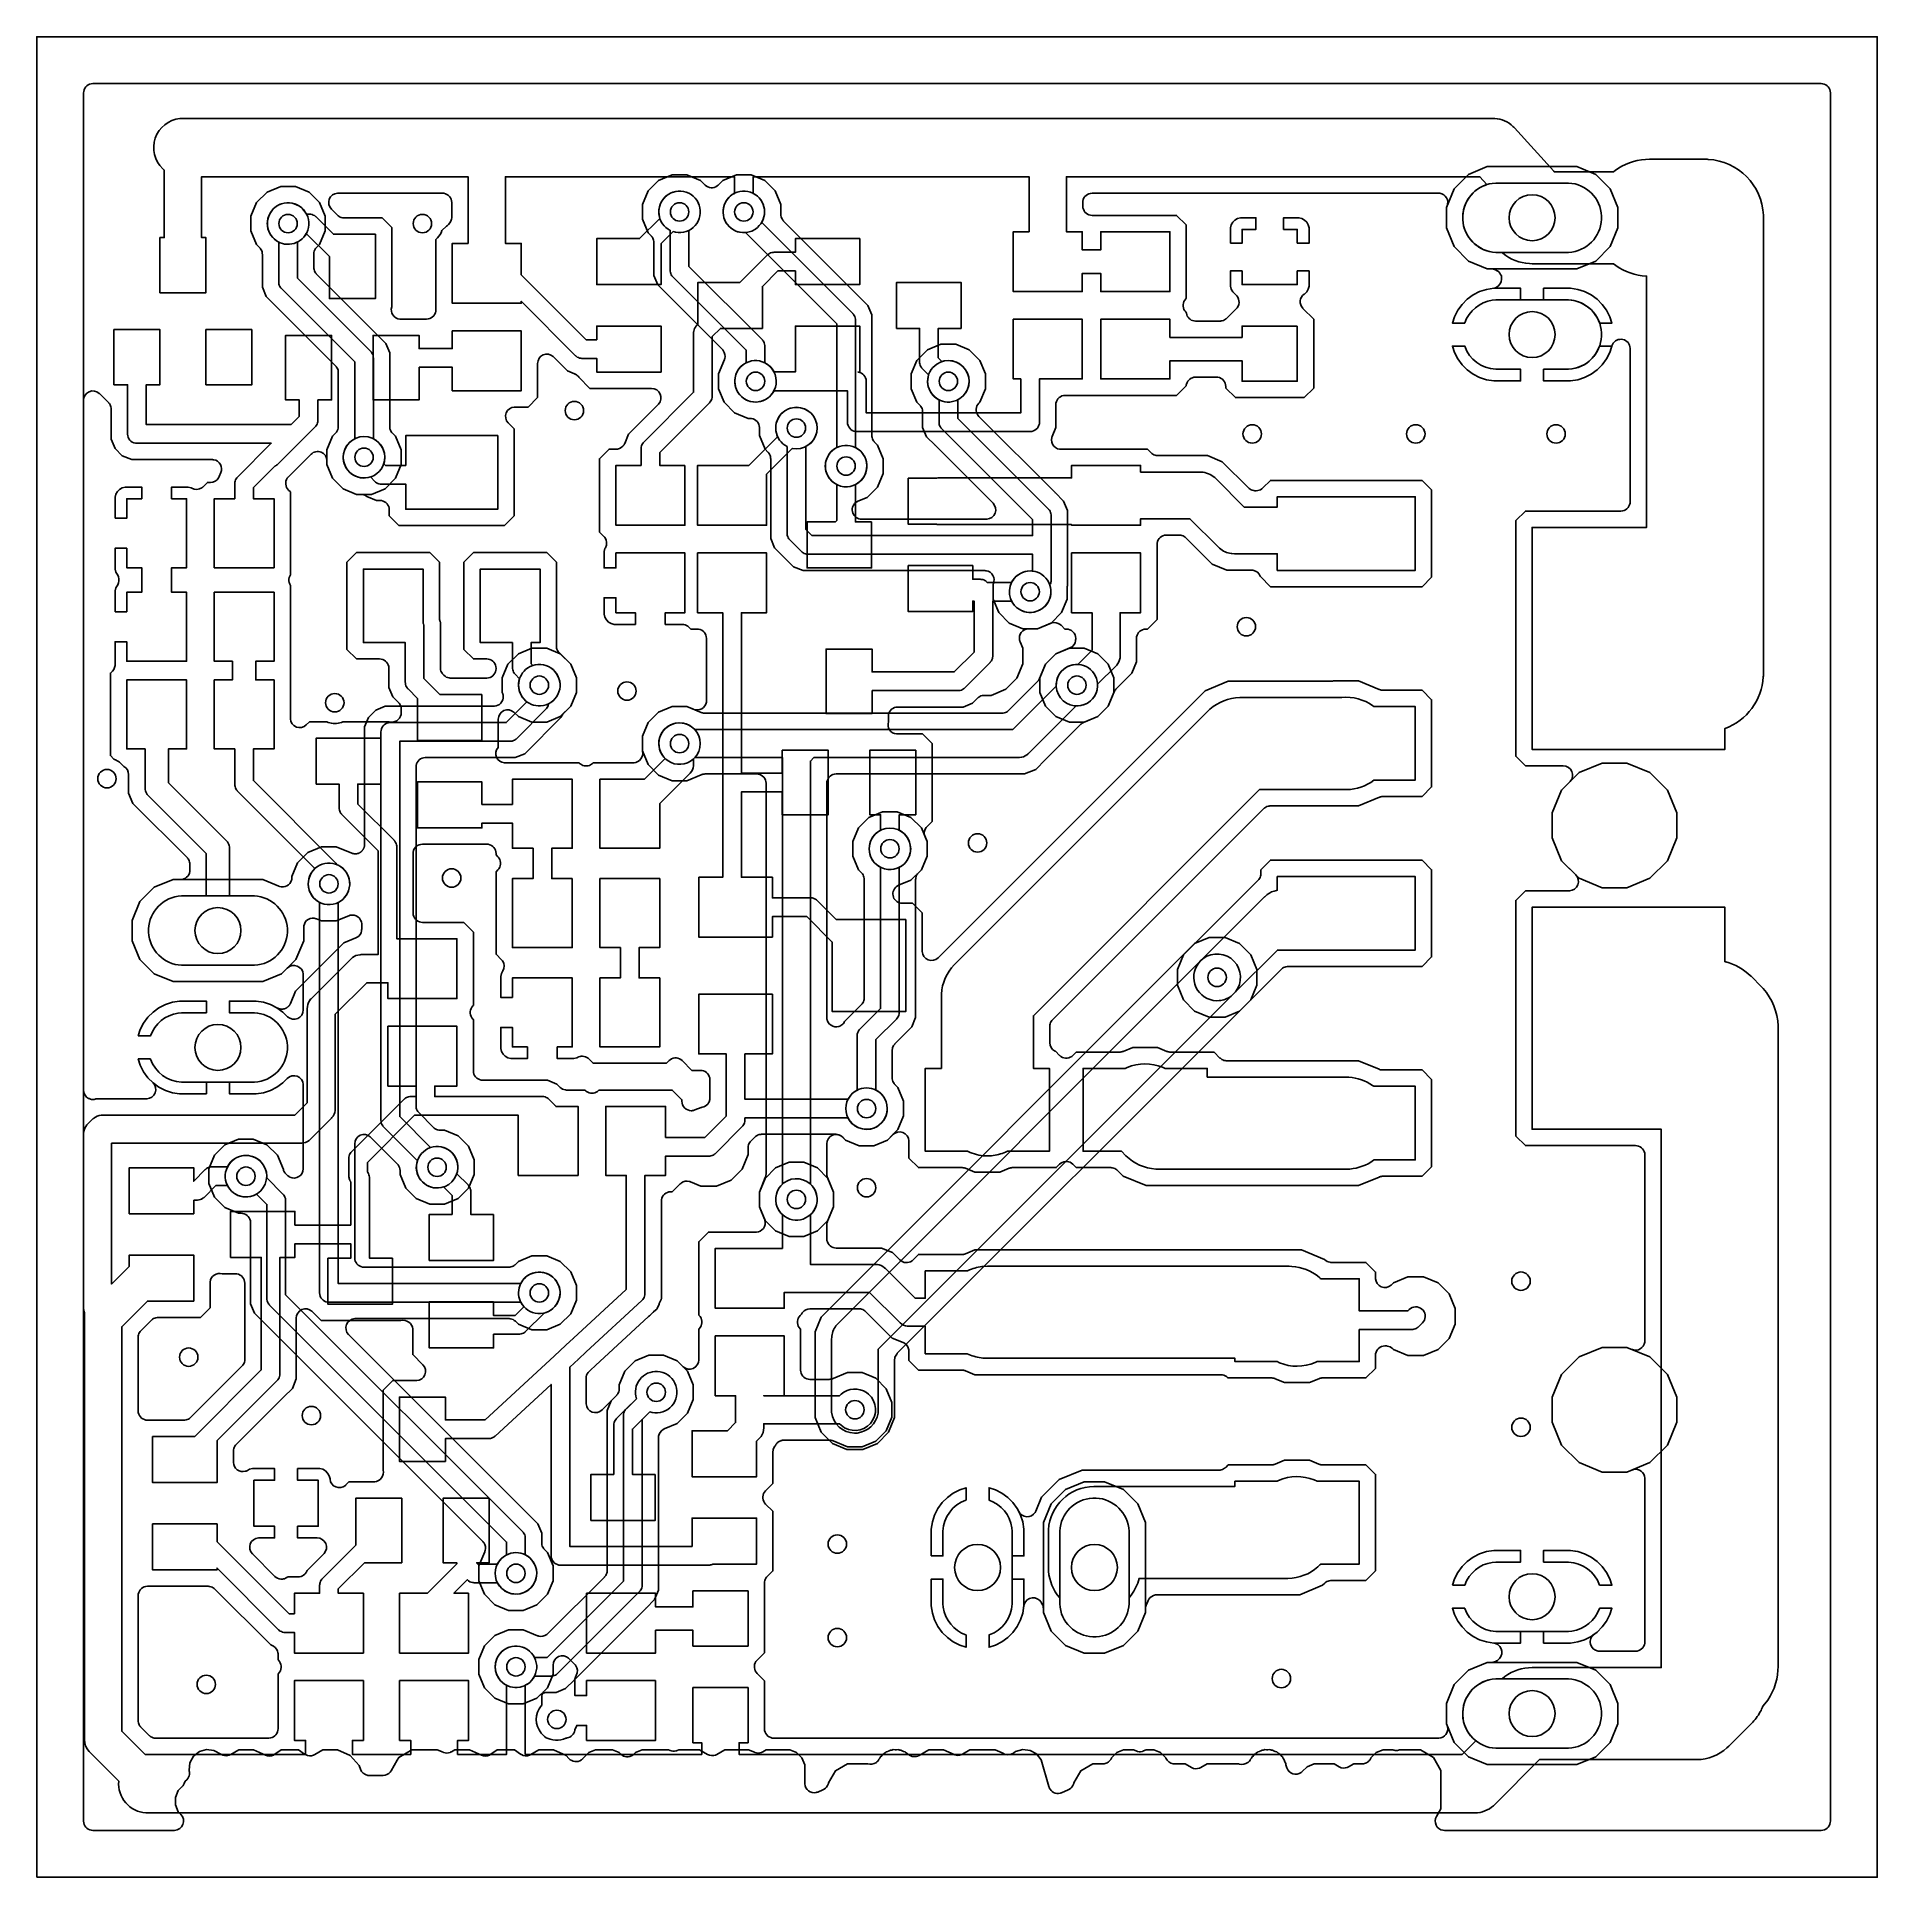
# Model space of a CAD drawing. Header units: millimetres. Extents: x 0 to 40, y 0 to 40.
import ezdxf

# ---------------------------------------------------------------- set-up
doc = ezdxf.new("R2010")
doc.units = ezdxf.units.MM

msp = doc.modelspace()

# ---------------------------------------------------------------- linework, layer by layer
at = {"layer": '16_copper'}
for points in [[(2.996, 1.017, 0.651706), (3.131, 1.363), (3.073, 1.421), (3.011, 1.57), (3.011, 1.732), (3.073, 1.881), (3.161, 1.969), (3.165, 1.974), (3.169, 1.978, 0.043887), (3.19, 2.006), (3.196, 2.019), (3.201, 2.027), (3.203, 2.031), (3.205, 2.035), (3.225, 2.084), (3.26, 2.119, 0.158257), (3.316, 2.231), (3.319, 2.246), (3.319, 2.249), (3.319, 2.252, 0.039384), (3.318, 2.287), (3.314, 2.308), (3.313, 2.317, 0.002627), (3.312, 2.319), (3.309, 2.328), (3.328, 2.489), (3.406, 2.63), (3.533, 2.731), (3.688, 2.775), (3.849, 2.757), (4.014, 2.665), (4.03, 2.658), (4.045, 2.651, 0.178718), (4.186, 2.653), (4.192, 2.656), (4.214, 2.667), (4.39, 2.769), (4.709, 2.769), (4.973, 2.651), (4.973, 2.651), (4.973, 2.651, 0.222881), (5.146, 2.655), (5.174, 2.671), (5.31, 2.769), (5.691, 2.769), (5.82, 2.676), (5.83, 2.67), (5.839, 2.664, 0.222881), (6.011, 2.651), (6.018, 2.655), (6.024, 2.657), (6.031, 2.661), (6.04, 2.665), (6.219, 2.769), (6.538, 2.769), (6.81, 2.647), (7.009, 2.426), (7.034, 2.35, 0.281722), (7.195, 2.212), (7.211, 2.211), (7.221, 2.21), (7.224, 2.21), (7.227, 2.21), (7.523, 2.21), (7.524, 2.21), (7.525, 2.21, 0.222882), (7.68, 2.285), (7.699, 2.311), (7.831, 2.541), (7.831, 2.541), (7.831, 2.541), (7.868, 2.605), (8.151, 2.769), (8.7, 2.769), (8.831, 2.714), (8.837, 2.713), (8.842, 2.71, 0.17726), (8.981, 2.712), (8.994, 2.718), (9.004, 2.722), (9.007, 2.724), (9.011, 2.726), (9.084, 2.769), (9.403, 2.769), (9.667, 2.651), (9.667, 2.651), (9.667, 2.651, 0.222881), (9.84, 2.655), (9.868, 2.671), (10.004, 2.769), (10.385, 2.769), (10.514, 2.676), (10.524, 2.67), (10.533, 2.664, 0.222881), (10.705, 2.651), (10.712, 2.655), (10.718, 2.657), (10.725, 2.661), (10.734, 2.665), (10.913, 2.769), (11.232, 2.769), (11.504, 2.647), (11.566, 2.579, 0.383448), (11.836, 2.55), (11.846, 2.559), (11.854, 2.565), (11.857, 2.568), (11.86, 2.571), (11.996, 2.707), (12.145, 2.769), (12.51, 2.769), (12.66, 2.707), (12.691, 2.675, 0.368332), (12.954, 2.654), (12.978, 2.675), (13.01, 2.707), (13.159, 2.769), (13.727, 2.769), (13.764, 2.753, 0.157864), (13.889, 2.743), (13.897, 2.746, 0.025304), (13.92, 2.753), (13.957, 2.769), (14.404, 2.769), (14.578, 2.668), (14.579, 2.668), (14.579, 2.667), (14.58, 2.667), (14.58, 2.667, 0.222881), (14.752, 2.654), (14.781, 2.668), (14.955, 2.769), (15.467, 2.769), (15.6, 2.714), (15.605, 2.712), (15.61, 2.71, 0.177255), (15.75, 2.711), (15.763, 2.718), (15.772, 2.721), (15.775, 2.723), (15.779, 2.725), (15.854, 2.769), (16.366, 2.769), (16.515, 2.707), (16.63, 2.592), (16.691, 2.443), (16.691, 2.039), (16.692, 2.034), (16.692, 2.029, 0.46906), (16.942, 1.841), (16.956, 1.846), (16.966, 1.849), (16.969, 1.85), (16.972, 1.851), (17.084, 1.898), (17.097, 1.904), (17.11, 1.91, 0.172138), (17.201, 2.025), (17.204, 2.039), (17.206, 2.048), (17.36, 2.314), (17.619, 2.464), (18.054, 2.464), (18.06, 2.462, 0.219745), (18.239, 2.489), (18.247, 2.494), (18.253, 2.5), (18.259, 2.505, 0.0614), (18.295, 2.547), (18.298, 2.554), (18.303, 2.561), (18.303, 2.563, 0.021738), (18.316, 2.578), (18.322, 2.585, 0.031202), (18.338, 2.613), (18.34, 2.616), (18.369, 2.641), (18.375, 2.648), (18.389, 2.661), (18.413, 2.69), (18.417, 2.691), (18.425, 2.696), (18.433, 2.7, 0.031201), (18.459, 2.72), (18.462, 2.722), (18.498, 2.734), (18.507, 2.738), (18.525, 2.745), (18.558, 2.762), (18.562, 2.762), (18.571, 2.764), (18.581, 2.764, 0.0312), (18.612, 2.772), (18.616, 2.773), (18.653, 2.771), (18.663, 2.771), (18.682, 2.771), (18.719, 2.773), (18.723, 2.772), (18.732, 2.77), (18.741, 2.767, 0.0312), (18.773, 2.762), (18.777, 2.762), (18.811, 2.745), (18.82, 2.741), (18.837, 2.734), (18.873, 2.722), (18.876, 2.72, 0.054938), (18.918, 2.691), (18.922, 2.689, 0.31576), (19.148, 2.634), (19.155, 2.637), (19.176, 2.647), (19.386, 2.769), (19.705, 2.769), (19.936, 2.666), (19.944, 2.663), (19.952, 2.66, 0.17726), (20.091, 2.661), (20.101, 2.666), (20.109, 2.669), (20.114, 2.672), (20.121, 2.675), (20.282, 2.769), (20.831, 2.769), (20.985, 2.705), (20.987, 2.703), (20.995, 2.696, 0.288064), (21.211, 2.686), (21.221, 2.693), (21.229, 2.697), (21.233, 2.701), (21.238, 2.704), (21.272, 2.731), (21.428, 2.775), (21.588, 2.757), (21.73, 2.678), (21.83, 2.552), (21.997, 1.968), (21.999, 1.961), (22, 1.961), (22, 1.96), (22.001, 1.956), (22.005, 1.945, 0.366018), (22.239, 1.826), (22.245, 1.828), (22.25, 1.829), (22.258, 1.832), (22.27, 1.836), (22.418, 1.898), (22.431, 1.904), (22.444, 1.91, 0.172138), (22.535, 2.025), (22.538, 2.039), (22.54, 2.048), (22.693, 2.314), (22.953, 2.464), (23.168, 2.464), (23.183, 2.465), (23.197, 2.466, 0.114331), (23.282, 2.5), (23.294, 2.507), (23.297, 2.51), (23.299, 2.512, 0.071823), (23.341, 2.56), (23.343, 2.564), (23.345, 2.566), (23.349, 2.576), (23.356, 2.589), (23.357, 2.592), (23.472, 2.707), (23.621, 2.769), (23.833, 2.769), (23.896, 2.743, 0.157853), (24.021, 2.733), (24.029, 2.735, 0.01804), (24.043, 2.74), (24.052, 2.743), (24.114, 2.769), (24.276, 2.769), (24.425, 2.707), (24.54, 2.592), (24.541, 2.589, 0.260401), (24.696, 2.466), (24.7, 2.466), (24.703, 2.465), (24.713, 2.465), (24.729, 2.464), (24.957, 2.464), (25.095, 2.384), (25.096, 2.384), (25.097, 2.383, 0.222881), (25.269, 2.37), (25.299, 2.384), (25.437, 2.464), (26.126, 2.464), (26.129, 2.463), (26.136, 2.46, 0.229865), (26.324, 2.492), (26.329, 2.498), (26.336, 2.503, 0.060943), (26.371, 2.545), (26.375, 2.552), (26.379, 2.559), (26.381, 2.563, 0.021163), (26.393, 2.578), (26.399, 2.585, 0.031202), (26.416, 2.613), (26.417, 2.616), (26.446, 2.641), (26.453, 2.648), (26.466, 2.661), (26.491, 2.69), (26.494, 2.691), (26.502, 2.696), (26.51, 2.7, 0.031201), (26.536, 2.72), (26.539, 2.722), (26.575, 2.734), (26.584, 2.738), (26.602, 2.745), (26.635, 2.762), (26.639, 2.762), (26.648, 2.764), (26.658, 2.764, 0.0312), (26.689, 2.772), (26.693, 2.773), (26.73, 2.771), (26.74, 2.771), (26.759, 2.771), (26.796, 2.773), (26.8, 2.772), (26.809, 2.77), (26.818, 2.767, 0.0312), (26.85, 2.762), (26.854, 2.762), (26.888, 2.745), (26.897, 2.741), (26.914, 2.734), (26.95, 2.722), (26.953, 2.72), (26.96, 2.714), (26.967, 2.708, 0.031202), (26.995, 2.691), (26.999, 2.69), (27.023, 2.661), (27.03, 2.654), (27.044, 2.641), (27.072, 2.616), (27.074, 2.613), (27.079, 2.605), (27.083, 2.596, 0.031201), (27.102, 2.57), (27.105, 2.567), (27.117, 2.532), (27.12, 2.523), (27.128, 2.505), (27.144, 2.472), (27.145, 2.468, 0.058558), (27.155, 2.418), (27.169, 2.376, 0.506464), (27.48, 2.275), (27.485, 2.279), (27.489, 2.282), (27.496, 2.289), (27.505, 2.296), (27.611, 2.402), (27.76, 2.464), (28.194, 2.464), (28.307, 2.398), (28.308, 2.398), (28.309, 2.397, 0.222877), (28.481, 2.385), (28.51, 2.398), (28.623, 2.464), (28.807, 2.464), (28.821, 2.465), (28.836, 2.466, 0.114331), (28.921, 2.5), (28.933, 2.507), (28.935, 2.51), (28.938, 2.512, 0.071823), (28.98, 2.56), (28.982, 2.564), (28.983, 2.566), (28.988, 2.576), (28.995, 2.589), (28.996, 2.592), (29.11, 2.707), (29.26, 2.769), (29.473, 2.769), (29.48, 2.766), (29.489, 2.763), (29.497, 2.761), (29.504, 2.759, 0.103094), (29.595, 2.76), (29.603, 2.762, 0.024841), (29.623, 2.769), (30.071, 2.769), (30.354, 2.605), (30.517, 2.322), (30.517, 1.488), (30.421, 1.321), (30.42, 1.32), (30.42, 1.32, 0.523729), (30.564, 1.019), (30.597, 1.016), (38.781, 1.016), (38.782, 1.016), (38.782, 1.016, 0.366019), (38.981, 1.187), (38.984, 1.219), (38.984, 38.781), (38.984, 38.782), (38.984, 38.782, 0.366019), (38.813, 38.981), (38.781, 38.984), (1.219, 38.984), (1.218, 38.984), (1.218, 38.984, 0.366019), (1.019, 38.813), (1.016, 38.781), (1.016, 1.219), (1.016, 1.218), (1.016, 1.218, 0.366019), (1.187, 1.019), (1.219, 1.016), (2.987, 1.016)], [(21.43, 27.134), (21.134, 27.257), (20.907, 27.484), (20.784, 27.78), (20.784, 28.1), (20.791, 28.116, 0.484403), (20.636, 28.395), (20.62, 28.396), (20.61, 28.397), (20.607, 28.397), (20.603, 28.397), (16.653, 28.397), (16.447, 28.482), (16.036, 28.893), (15.951, 29.099), (15.951, 30.831), (15.95, 30.841), (15.95, 30.852, 0.132342), (15.913, 30.95), (15.907, 30.957, 0.018024), (15.898, 30.968), (15.892, 30.975), (15.827, 31.04), (15.704, 31.336), (15.704, 31.503), (15.704, 31.504), (15.704, 31.505, 0.366019), (15.533, 31.704), (15.501, 31.706), (15.461, 31.706), (15.165, 31.829), (14.938, 32.056), (14.815, 32.352), (14.815, 32.672), (14.944, 32.983), (14.948, 32.997), (14.953, 33.01, 0.222878), (14.921, 33.18), (14.919, 33.183), (14.917, 33.185), (14.91, 33.193), (14.9, 33.205), (13.496, 34.608), (13.411, 34.814), (13.411, 35.53), (13.41, 35.54), (13.41, 35.551, 0.132342), (13.373, 35.649), (13.367, 35.656, 0.018024), (13.358, 35.667), (13.352, 35.674), (13.287, 35.739), (13.164, 36.035), (13.164, 36.355), (13.287, 36.651), (13.514, 36.878), (13.81, 37.001), (14.13, 37.001), (14.426, 36.878), (14.525, 36.779), (14.525, 36.779), (14.526, 36.778, 0.366016), (14.788, 36.759), (14.812, 36.779), (14.911, 36.878), (15.207, 37.001), (15.527, 37.001), (15.823, 36.878), (16.05, 36.651), (16.173, 36.355), (16.173, 36.137), (16.173, 36.127), (16.174, 36.117, 0.132342), (16.211, 36.018), (16.217, 36.011, 0.018024), (16.226, 36), (16.232, 35.993), (18.063, 34.162), (18.148, 33.957), (18.148, 31.335), (18.149, 31.325), (18.149, 31.315, 0.132342), (18.187, 31.216), (18.192, 31.21, 0.018024), (18.202, 31.199), (18.208, 31.191), (18.272, 31.127), (18.395, 30.831), (18.395, 30.51), (18.272, 30.214), (18.046, 29.988), (17.848, 29.906), (17.836, 29.899), (17.824, 29.894, 0.70493), (17.894, 29.517), (17.898, 29.517), (17.902, 29.516), (17.912, 29.516), (17.926, 29.515), (20.639, 29.515), (20.649, 29.516, 0.651699), (20.783, 29.862), (19.524, 31.121), (19.524, 31.121), (19.338, 31.306), (19.253, 31.512), (19.253, 31.847), (19.252, 31.857), (19.252, 31.868, 0.132344), (19.215, 31.966), (19.209, 31.973, 0.018032), (19.2, 31.984), (19.194, 31.991), (19.129, 32.056), (19.006, 32.352), (19.006, 32.672), (19.129, 32.968), (19.356, 33.195), (19.652, 33.318), (19.972, 33.318), (20.268, 33.195), (20.495, 32.968), (20.618, 32.672), (20.618, 32.352), (20.495, 32.056), (20.476, 32.037, 0.368329), (20.455, 31.774), (20.476, 31.749), (22.132, 30.093), (22.132, 30.093), (22.318, 29.908), (22.403, 29.702), (22.403, 28.077), (22.4, 28.069, 0.014527), (22.398, 28.057), (22.397, 28.043), (22.396, 28.034), (22.396, 28.03), (22.396, 28.025), (22.396, 27.78), (22.273, 27.484), (22.046, 27.257), (21.75, 27.134)], [(33.365, 35.321, 0.906347), (33.291, 36.822), (31.709, 36.822), (31.635, 36.815, 0.906347), (31.709, 35.314), (33.291, 35.314)], [(6.952, 30.055), (6.656, 30.178), (6.429, 30.405), (6.306, 30.701), (6.306, 31.021), (6.429, 31.317), (6.494, 31.382, 0.157846), (6.551, 31.493), (6.551, 31.502, 0.018059), (6.552, 31.516), (6.553, 31.526), (6.553, 32.704), (6.552, 32.714), (6.552, 32.725, 0.132342), (6.515, 32.823), (6.509, 32.83, 0.018024), (6.5, 32.841), (6.494, 32.848), (4.987, 34.354), (4.902, 34.56), (4.902, 35.276), (4.901, 35.286), (4.901, 35.297, 0.132342), (4.864, 35.395), (4.858, 35.402, 0.018024), (4.849, 35.413), (4.843, 35.42), (4.778, 35.485), (4.655, 35.781), (4.655, 36.101), (4.778, 36.397), (5.005, 36.624), (5.301, 36.747), (5.621, 36.747), (5.917, 36.624), (6.144, 36.397), (6.267, 36.101), (6.267, 35.781), (6.144, 35.485), (6.079, 35.42, 0.157846), (6.022, 35.309), (6.022, 35.3, 0.018059), (6.021, 35.286), (6.02, 35.276), (6.02, 34.987), (6.021, 34.977), (6.021, 34.966, 0.132342), (6.058, 34.868), (6.064, 34.861, 0.018024), (6.073, 34.85), (6.079, 34.843), (7.586, 33.337), (7.671, 33.131), (7.671, 31.526), (7.672, 31.516), (7.672, 31.505, 0.132342), (7.709, 31.407), (7.715, 31.4, 0.018024), (7.724, 31.389), (7.73, 31.382), (7.795, 31.317), (7.918, 31.021), (7.918, 30.701), (7.795, 30.405), (7.568, 30.178), (7.272, 30.055)], [(15.709, 32.07, 0.712976), (15.824, 32.914), (15.824, 33.274), (15.823, 33.284), (15.823, 33.294, 0.132342), (15.786, 33.393), (15.78, 33.399, 0.018024), (15.771, 33.411), (15.765, 33.418), (14.173, 35.009), (14.173, 35.793), (14.221, 35.82, 1), (13.719, 36.57), (13.673, 36.534, 0.531438), (13.767, 35.793), (13.767, 34.925), (13.768, 34.915), (13.768, 34.905, 0.132342), (13.805, 34.806), (13.811, 34.8, 0.018024), (13.82, 34.788), (13.826, 34.781), (15.418, 33.19), (15.418, 32.914), (15.37, 32.887, 0.767326), (15.65, 32.062)], [(17.677, 30.228, 0.712976), (17.793, 31.073), (17.793, 33.846), (17.792, 33.856), (17.792, 33.866, 0.132342), (17.754, 33.965), (17.749, 33.971, 0.018024), (17.739, 33.982), (17.733, 33.989), (15.755, 35.967), (15.771, 35.996, 1), (14.963, 36.394), (14.94, 36.34, 0.534511), (15.396, 35.745), (15.402, 35.746), (17.386, 33.761), (17.386, 31.073), (17.339, 31.045, 0.767326), (17.619, 30.221)], [(7.2, 30.419, 0.712976), (7.315, 31.263), (7.315, 33.02), (7.314, 33.03), (7.314, 33.04, 0.132342), (7.277, 33.139), (7.271, 33.145, 0.018024), (7.262, 33.157), (7.256, 33.164), (5.664, 34.755), (5.664, 35.539), (5.712, 35.566, 1), (5.21, 36.316), (5.164, 36.28, 0.531438), (5.258, 35.539), (5.258, 34.671), (5.259, 34.661), (5.259, 34.651, 0.132342), (5.296, 34.552), (5.302, 34.546, 0.018024), (5.311, 34.534), (5.317, 34.527), (6.909, 32.936), (6.909, 31.263), (6.861, 31.236, 0.767326), (7.141, 30.411)], [(30.767, 33.778), (30.812, 33.915), (30.884, 34.056), (30.977, 34.185), (31.089, 34.297), (31.218, 34.39), (31.359, 34.462), (31.51, 34.511), (31.667, 34.536), (32.25, 34.536), (32.25, 34.282), (31.709, 34.282), (31.635, 34.275, 0.276737), (31.035, 33.782), (31.034, 33.778)], [(33.966, 33.778), (33.965, 33.782, 0.303347), (33.291, 34.282), (32.75, 34.282), (32.75, 34.536), (33.333, 34.536), (33.49, 34.511), (33.641, 34.462), (33.782, 34.39), (33.911, 34.297), (34.023, 34.185), (34.116, 34.056), (34.188, 33.915), (34.233, 33.778)], [(31.667, 32.52), (31.51, 32.545), (31.359, 32.594), (31.218, 32.666), (31.089, 32.759), (30.977, 32.871), (30.884, 33), (30.812, 33.141), (30.767, 33.278), (31.034, 33.278), (31.035, 33.274, 0.303347), (31.709, 32.774), (32.25, 32.774), (32.25, 32.52)], [(32.75, 32.52), (32.75, 32.774), (33.291, 32.774), (33.365, 32.781, 0.276737), (33.965, 33.274), (33.966, 33.278), (34.233, 33.278), (34.188, 33.141), (34.116, 33), (34.023, 32.871), (33.911, 32.759), (33.782, 32.666), (33.641, 32.594), (33.49, 32.545), (33.333, 32.52)], [(22.046, 29.601), (22.046, 29.611, 0.132342), (22.009, 29.71), (22.003, 29.716, 0.018024), (21.994, 29.728), (21.988, 29.735), (20.015, 31.707), (20.015, 32.11), (20.063, 32.137, 1), (19.561, 32.887), (19.515, 32.851, 0.531438), (19.609, 32.11), (19.609, 31.623), (19.61, 31.613), (19.61, 31.603, 0.132342), (19.647, 31.504), (19.653, 31.498, 0.018024), (19.662, 31.486), (19.668, 31.479), (21.641, 29.507), (21.641, 29.159), (16.848, 29.159), (16.713, 29.294), (16.713, 31.094), (16.761, 31.121, 1), (16.259, 31.871), (16.213, 31.835, 0.531438), (16.307, 31.094), (16.307, 29.21), (16.308, 29.2), (16.308, 29.19, 0.132342), (16.345, 29.091), (16.351, 29.085, 0.018024), (16.36, 29.073), (16.366, 29.066), (16.62, 28.812), (16.628, 28.806), (16.635, 28.799, 0.132344), (16.732, 28.755), (16.74, 28.755, 0.018059), (16.755, 28.754), (16.764, 28.753), (21.641, 28.753), (21.641, 28.387), (21.619, 28.39, 1), (21.561, 27.49), (21.619, 27.49, 0.453094), (22.032, 28.028), (22.017, 28.085), (22.016, 28.087), (22.021, 28.095, 0.087947), (22.045, 28.162), (22.045, 28.17, 0.018059), (22.046, 28.185), (22.047, 28.194), (22.047, 29.591)], [(10.254, 5.798), (9.958, 5.921), (9.731, 6.148), (9.608, 6.444), (9.608, 6.764), (9.737, 7.075), (9.741, 7.089), (9.746, 7.102, 0.222878), (9.714, 7.272), (9.712, 7.275), (9.71, 7.277), (9.703, 7.285), (9.693, 7.297), (4.73, 12.259), (4.645, 12.465), (4.645, 14.227), (4.645, 14.228), (4.645, 14.229, 0.366019), (4.474, 14.428), (4.442, 14.43), (4.386, 14.43), (4.09, 14.553), (3.863, 14.779), (3.741, 15.075), (3.741, 15.396), (3.863, 15.692), (4.09, 15.919), (4.386, 16.041), (4.706, 16.041), (5.003, 15.919), (5.229, 15.692), (5.359, 15.378), (5.359, 15.376, 0.087006), (5.39, 15.312), (5.396, 15.306, 0.017724), (5.405, 15.295), (5.411, 15.288), (5.444, 15.255, 0.069945), (5.495, 15.218), (5.502, 15.214, 0.548049), (5.791, 15.399), (5.791, 17.218), (5.79, 17.227, 0.651706), (5.444, 17.362), (5.348, 17.265), (5.219, 17.172), (5.078, 17.1), (4.927, 17.051), (4.77, 17.026), (4.187, 17.026), (4.187, 17.28), (4.728, 17.28), (4.802, 17.287, 0.906347), (4.728, 18.788), (4.187, 18.788), (4.187, 19.042), (4.77, 19.042), (4.927, 19.017), (5.078, 18.968), (5.219, 18.896), (5.348, 18.803), (5.444, 18.706), (5.451, 18.7, 0.651674), (5.791, 18.85), (5.791, 19.614), (5.79, 19.624, 0.651703), (5.444, 19.758), (5.32, 19.633), (4.912, 19.464), (2.962, 19.464), (2.554, 19.633), (2.242, 19.945), (2.073, 20.353), (2.073, 20.795), (2.242, 21.203), (2.554, 21.515), (2.962, 21.684), (4.912, 21.684), (5.263, 21.538), (5.268, 21.536), (5.273, 21.534, 0.43513), (5.536, 21.671), (5.54, 21.683), (5.541, 21.688), (5.542, 21.693), (5.543, 21.709), (5.544, 21.719), (5.544, 21.722), (5.544, 21.726), (5.544, 21.75), (5.667, 22.046), (5.894, 22.273), (6.19, 22.396), (6.51, 22.396), (6.844, 22.257), (6.848, 22.256, 0.021506), (6.865, 22.25), (6.872, 22.249), (6.878, 22.247), (6.882, 22.246, 0.021636), (6.9, 22.243), (6.907, 22.243), (6.913, 22.242), (6.918, 22.242, 0.021745), (6.935, 22.242), (6.942, 22.244), (6.949, 22.244), (6.953, 22.245, 0.021824), (6.97, 22.248), (6.977, 22.25), (6.983, 22.252), (6.987, 22.253, 0.021888), (7.004, 22.259), (7.011, 22.263), (7.016, 22.265), (7.02, 22.268, 0.021932), (7.035, 22.277), (7.041, 22.281), (7.046, 22.285), (7.049, 22.288, 0.021938), (7.063, 22.299), (7.068, 22.305), (7.072, 22.309), (7.075, 22.312, 0.021939), (7.086, 22.326), (7.09, 22.333), (7.094, 22.337), (7.096, 22.341, 0.02191), (7.104, 22.357), (7.107, 22.364), (7.11, 22.369), (7.111, 22.373, 0.021846), (7.117, 22.39), (7.118, 22.397), (7.12, 22.403), (7.121, 22.407), (7.122, 22.413), (7.123, 22.419), (7.124, 22.425), (7.124, 22.432), (7.125, 22.438), (7.124, 22.441), (7.125, 22.445), (7.125, 25.003), (7.21, 25.209), (7.367, 25.366), (7.572, 25.451), (9.935, 25.451), (9.94, 25.451), (9.945, 25.451, 0.416597), (10.138, 25.666), (10.136, 25.678), (10.135, 25.691, 0.011092), (10.133, 25.701), (10.128, 25.715), (10.126, 25.725), (10.124, 25.728), (10.123, 25.732), (10.116, 25.748), (10.116, 26.068), (10.239, 26.364), (10.466, 26.591), (10.762, 26.714), (11.082, 26.714), (11.378, 26.591), (11.605, 26.364), (11.728, 26.068), (11.728, 25.748), (11.605, 25.452), (11.447, 25.294), (11.443, 25.289), (11.439, 25.285), (11.432, 25.275), (11.424, 25.266, 0.012828), (11.418, 25.256), (11.411, 25.244), (11.406, 25.235), (11.405, 25.232), (11.403, 25.228), (11.396, 25.21), (10.604, 24.418), (10.398, 24.333), (8.445, 24.333), (8.445, 24.333), (8.444, 24.333, 0.366019), (8.245, 24.162), (8.242, 24.13), (8.242, 16.762), (8.243, 16.752), (8.243, 16.742, 0.132342), (8.281, 16.643), (8.286, 16.637, 0.018024), (8.296, 16.626), (8.302, 16.618), (8.625, 16.296), (8.632, 16.289), (8.64, 16.282, 0.132344), (8.736, 16.239), (8.744, 16.238, 0.018059), (8.759, 16.237), (8.768, 16.236), (8.86, 16.236), (9.156, 16.113), (9.382, 15.887), (9.505, 15.591), (9.505, 15.27), (9.382, 14.974), (9.156, 14.748), (8.86, 14.625), (8.539, 14.625), (8.243, 14.748), (8.017, 14.974), (7.894, 15.27), (7.894, 15.362, 0.157844), (7.855, 15.481), (7.85, 15.487, 0.018024), (7.84, 15.498), (7.834, 15.505), (7.256, 16.084), (7.249, 16.09, 0.651678), (6.909, 15.94), (6.909, 13.462), (6.909, 13.461), (6.909, 13.46, 0.366019), (7.08, 13.261), (7.112, 13.259), (10.257, 13.259), (10.267, 13.26), (10.278, 13.26, 0.132342), (10.376, 13.297), (10.383, 13.303, 0.018024), (10.394, 13.312), (10.401, 13.318), (10.466, 13.383), (10.762, 13.506), (11.082, 13.506), (11.378, 13.383), (11.605, 13.156), (11.728, 12.86), (11.728, 12.54), (11.605, 12.244), (11.378, 12.017), (11.082, 11.894), (10.762, 11.894), (10.466, 12.017), (10.401, 12.082, 0.157846), (10.29, 12.139), (10.281, 12.139, 0.018059), (10.267, 12.14), (10.257, 12.141), (6.92, 12.141), (6.91, 12.14, 0.651699), (6.776, 11.794), (10.888, 7.683), (10.973, 7.477), (10.973, 7.269), (10.974, 7.259), (10.974, 7.248, 0.132342), (11.011, 7.15), (11.017, 7.143, 0.018024), (11.026, 7.132), (11.032, 7.125), (11.097, 7.06), (11.22, 6.764), (11.22, 6.444), (11.097, 6.148), (10.87, 5.921), (10.574, 5.798)], [(16.35, 13.926), (16.054, 14.049), (15.827, 14.276), (15.704, 14.572), (15.704, 14.892), (15.834, 15.205), (15.836, 15.211), (15.838, 15.216, 0.04389), (15.847, 15.251), (15.848, 15.265), (15.849, 15.275), (15.849, 15.279), (15.85, 15.283), (15.85, 23.774), (15.85, 23.775), (15.85, 23.776, 0.366019), (15.679, 23.975), (15.646, 23.978), (14.521, 23.978), (14.515, 23.977), (14.509, 23.977, 0.043887), (14.474, 23.972), (14.461, 23.968), (14.451, 23.965), (14.451, 23.965), (14.451, 23.965), (14.448, 23.964), (14.443, 23.962), (14.13, 23.832), (13.81, 23.832), (13.514, 23.955), (13.287, 24.182), (13.164, 24.478), (13.164, 24.798), (13.287, 25.094), (13.514, 25.321), (13.81, 25.444), (14.13, 25.444), (14.443, 25.314), (14.449, 25.312), (14.454, 25.31, 0.04389), (14.489, 25.301), (14.503, 25.3), (14.513, 25.299), (14.517, 25.299), (14.521, 25.298), (20.978, 25.298), (20.988, 25.299), (20.999, 25.299, 0.132342), (21.097, 25.337), (21.104, 25.342, 0.018024), (21.115, 25.352), (21.122, 25.358), (21.749, 25.985), (21.753, 25.99), (21.757, 25.994, 0.043887), (21.779, 26.022), (21.785, 26.035), (21.79, 26.043), (21.791, 26.047), (21.793, 26.051), (21.923, 26.364), (22.15, 26.591), (22.446, 26.714), (22.766, 26.714), (23.062, 26.591), (23.289, 26.364), (23.412, 26.068), (23.412, 25.748), (23.289, 25.452), (23.062, 25.225), (22.749, 25.095), (22.744, 25.093), (22.738, 25.09, 0.043885), (22.708, 25.072), (22.697, 25.063), (22.689, 25.057), (22.687, 25.054), (22.683, 25.051), (21.924, 24.292), (21.71, 24.078), (21.467, 23.978), (17.374, 23.978), (17.373, 23.978), (17.372, 23.978, 0.366019), (17.173, 23.807), (17.17, 23.774), (17.17, 18.685), (17.172, 18.671), (17.172, 18.658, 0.024284), (17.177, 18.636), (17.18, 18.623), (17.182, 18.619), (17.183, 18.615, 0.45638), (17.47, 18.506), (17.473, 18.508), (17.477, 18.51, 0.110757), (17.547, 18.578), (17.549, 18.582), (17.551, 18.586, 0.023981), (17.56, 18.604), (17.924, 18.968), (17.93, 18.976), (17.937, 18.983, 0.132344), (17.981, 19.079), (17.981, 19.088, 0.018059), (17.982, 19.102), (17.983, 19.112), (17.983, 21.687), (17.982, 21.697), (17.982, 21.708, 0.132342), (17.945, 21.806), (17.939, 21.813, 0.018024), (17.93, 21.824), (17.924, 21.831), (17.859, 21.896), (17.736, 22.192), (17.736, 22.512), (17.859, 22.808), (18.086, 23.035), (18.382, 23.158), (18.702, 23.158), (18.998, 23.035), (19.225, 22.808), (19.348, 22.512), (19.348, 22.192), (19.225, 21.896), (19.16, 21.831, 0.157846), (19.103, 21.72), (19.103, 21.711, 0.018059), (19.102, 21.697), (19.101, 21.687), (19.101, 18.685), (19.016, 18.479), (18.652, 18.116), (18.646, 18.108), (18.639, 18.101, 0.132344), (18.595, 18.005), (18.595, 17.996, 0.018059), (18.594, 17.982), (18.593, 17.972), (18.593, 17.369), (18.594, 17.359), (18.594, 17.349, 0.132342), (18.631, 17.25), (18.637, 17.244, 0.018024), (18.646, 17.233), (18.652, 17.226), (18.717, 17.161), (18.84, 16.865), (18.84, 16.545), (18.717, 16.248), (18.49, 16.022), (18.194, 15.899), (17.874, 15.899), (17.578, 16.022), (17.517, 16.082, 0.668187), (17.17, 15.939), (17.17, 15.283), (17.171, 15.277), (17.171, 15.271, 0.043887), (17.176, 15.236), (17.18, 15.223), (17.183, 15.213), (17.184, 15.21), (17.186, 15.205), (17.316, 14.892), (17.316, 14.572), (17.193, 14.276), (16.966, 14.049), (16.67, 13.926)], [(8.787, 14.988, 1), (8.612, 15.873), (8.559, 15.859), (7.887, 16.531), (7.887, 24.689), (10.287, 24.689), (10.297, 24.69), (10.307, 24.69, 0.132342), (10.406, 24.727), (10.412, 24.733, 0.018024), (10.424, 24.742), (10.431, 24.748), (11.066, 25.383), (11.072, 25.391), (11.079, 25.398, 0.132344), (11.123, 25.495), (11.123, 25.503), (11.124, 25.505), (11.173, 25.533, 1), (10.671, 26.283), (10.625, 26.247, 0.453092), (10.625, 25.569), (10.654, 25.546), (10.203, 25.095), (7.684, 25.095), (7.683, 25.095), (7.682, 25.095, 0.366019), (7.483, 24.924), (7.48, 24.892), (7.48, 16.447), (7.481, 16.436), (7.481, 16.426, 0.132342), (7.519, 16.327), (7.524, 16.321, 0.018024), (7.534, 16.31), (7.54, 16.303), (8.271, 15.571), (8.257, 15.518, 0.493144), (8.729, 14.981)], [(14.267, 24.977, 1), (13.673, 24.299), (13.719, 24.263, 0.339455), (14.267, 24.299), (14.302, 24.333), (16.205, 24.333), (16.205, 15.064), (16.171, 15.029, 1), (16.849, 14.435), (16.885, 14.481, 0.339455), (16.849, 15.029), (16.815, 15.064), (16.815, 24.258), (16.89, 24.333), (21.336, 24.333), (21.348, 24.334), (21.36, 24.334, 0.144215), (21.521, 24.396), (21.529, 24.403, 0.015626), (21.543, 24.415), (21.552, 24.422), (22.587, 25.458), (22.635, 25.458, 1), (22.577, 26.358), (22.518, 26.35, 0.339455), (22.156, 25.937), (22.156, 25.889), (21.21, 24.943), (14.302, 24.943)], [(18.122, 16.262, 0.712976), (18.237, 17.107), (18.237, 18.204), (18.686, 18.652), (18.692, 18.66), (18.699, 18.667, 0.132344), (18.743, 18.764), (18.743, 18.772, 0.018059), (18.744, 18.787), (18.745, 18.796), (18.745, 21.95), (18.793, 21.977, 1), (18.291, 22.727), (18.245, 22.691, 0.531438), (18.339, 21.95), (18.339, 18.88), (17.89, 18.432), (17.884, 18.424), (17.877, 18.417, 0.132344), (17.833, 18.32), (17.833, 18.312, 0.018059), (17.832, 18.297), (17.831, 18.288), (17.831, 17.107), (17.783, 17.08, 0.767326), (18.063, 16.255)], [(11.01, 12.258, 1), (10.834, 13.142), (10.777, 13.127, 0.196426), (10.52, 12.903), (6.553, 12.903), (6.553, 21.188), (6.601, 21.215, 1), (6.099, 21.965), (6.053, 21.929, 0.531438), (6.147, 21.188), (6.147, 12.7), (6.147, 12.699), (6.147, 12.698, 0.366019), (6.318, 12.499), (6.35, 12.497), (10.52, 12.497), (10.547, 12.449, 0.267949), (10.951, 12.25)], [(4.802, 19.827, 0.906347), (4.728, 21.328), (3.146, 21.328), (3.072, 21.321, 0.906347), (3.146, 19.82), (4.728, 19.82)], [(17.608, 9.296), (17.291, 9.428), (17.048, 9.671), (16.916, 9.988), (16.916, 11.856), (17.048, 12.173), (25.165, 20.29), (25.482, 20.422), (25.826, 20.422), (26.143, 20.29), (26.386, 20.047), (26.518, 19.73), (26.518, 19.386), (26.386, 19.069), (18.703, 11.386), (18.697, 11.378), (18.69, 11.371, 0.132344), (18.646, 11.274), (18.646, 11.266, 0.018059), (18.644, 11.251), (18.644, 11.242), (18.644, 9.988), (18.512, 9.671), (18.269, 9.428), (17.952, 9.296)], [(17.827, 9.654, 0.345658), (18.283, 10.086), (18.288, 10.16), (18.288, 11.474), (26.013, 19.199), (26.051, 19.241, 0.878962), (25.351, 19.966), (25.295, 19.917), (17.421, 12.043), (17.407, 12.027), (17.392, 12.012, 0.139562), (17.277, 11.758), (17.277, 11.753), (17.276, 11.745), (17.272, 11.689), (17.272, 11.686), (17.272, 11.684), (17.272, 10.16), (17.275, 10.104, 0.377014), (17.771, 9.652)], [(2.204, 18.284), (2.249, 18.421), (2.321, 18.562), (2.414, 18.691), (2.526, 18.803), (2.655, 18.896), (2.796, 18.968), (2.947, 19.017), (3.104, 19.042), (3.687, 19.042), (3.687, 18.788), (3.146, 18.788), (3.072, 18.781, 0.276737), (2.472, 18.288), (2.471, 18.284)], [(3.104, 17.026), (2.947, 17.051), (2.796, 17.1), (2.655, 17.172), (2.526, 17.265), (2.414, 17.377), (2.321, 17.506), (2.249, 17.647), (2.204, 17.784), (2.471, 17.784), (2.472, 17.78, 0.303347), (3.146, 17.28), (3.687, 17.28), (3.687, 17.026)], [(10.502, 6.162, 0.712976), (10.617, 7.006), (10.617, 7.366), (10.616, 7.376), (10.616, 7.386, 0.132342), (10.579, 7.485), (10.573, 7.491, 0.018024), (10.564, 7.503), (10.558, 7.51), (5.407, 12.66), (5.407, 14.705), (5.407, 14.715), (5.406, 14.725, 0.132342), (5.369, 14.824), (5.363, 14.83, 0.018024), (5.354, 14.841), (5.348, 14.848), (4.996, 15.201), (4.996, 15.206, 1), (4.096, 15.265), (4.096, 15.206, 0.534511), (4.746, 14.831), (4.774, 14.848), (5.001, 14.621), (5.001, 12.576), (5.002, 12.566), (5.002, 12.556, 0.132342), (5.04, 12.457), (5.045, 12.45, 0.018024), (5.054, 12.439), (5.061, 12.432), (10.211, 7.282), (10.211, 7.006), (10.163, 6.979, 0.767326), (10.443, 6.154)], [(10.254, 3.766), (9.958, 3.889), (9.731, 4.116), (9.608, 4.412), (9.608, 4.732), (9.731, 5.028), (9.958, 5.255), (10.254, 5.378), (10.574, 5.378), (10.885, 5.249), (10.899, 5.245), (10.912, 5.24, 0.222878), (11.082, 5.272), (11.085, 5.274), (11.087, 5.276), (11.095, 5.283), (11.107, 5.293), (12.336, 6.522), (12.342, 6.53), (12.349, 6.537, 0.132344), (12.393, 6.633), (12.393, 6.642, 0.018059), (12.394, 6.656), (12.395, 6.666), (12.395, 10.144), (12.48, 10.35), (12.597, 10.466), (12.603, 10.474), (12.61, 10.481, 0.132344), (12.654, 10.578), (12.654, 10.586, 0.018059), (12.656, 10.601), (12.656, 10.61), (12.656, 10.701), (12.779, 10.997), (13.006, 11.224), (13.302, 11.347), (13.622, 11.347), (13.918, 11.224), (14.145, 10.997), (14.268, 10.701), (14.268, 10.381), (14.145, 10.085), (13.918, 9.858), (13.638, 9.742), (13.626, 9.735), (13.612, 9.729, 0.222881), (13.515, 9.587), (13.515, 9.583), (13.514, 9.58), (13.514, 9.569), (13.513, 9.554), (13.513, 6.239), (13.428, 6.033), (13.242, 5.848), (13.242, 5.848), (11.678, 4.284), (11.678, 4.284), (11.493, 4.098), (11.287, 4.013), (11.079, 4.013), (11.069, 4.012), (11.058, 4.012, 0.132344), (10.96, 3.975), (10.953, 3.969, 0.018032), (10.942, 3.96), (10.935, 3.954), (10.87, 3.889), (10.574, 3.766)], [(10.502, 4.13, 0.230647), (10.816, 4.369), (11.176, 4.369), (11.186, 4.37), (11.196, 4.37, 0.132342), (11.295, 4.407), (11.301, 4.413, 0.018024), (11.313, 4.422), (11.32, 4.428), (13.098, 6.206), (13.104, 6.214), (13.111, 6.221, 0.132344), (13.155, 6.318), (13.155, 6.326, 0.018059), (13.156, 6.341), (13.157, 6.35), (13.157, 9.949), (13.321, 10.113), (13.374, 10.099, 1), (13.55, 10.983), (13.491, 10.991, 0.531439), (13.034, 10.4), (12.81, 10.177), (12.804, 10.169), (12.797, 10.162, 0.132344), (12.753, 10.065), (12.753, 10.057, 0.018059), (12.752, 10.042), (12.751, 10.033), (12.751, 6.434), (11.092, 4.775), (10.816, 4.775), (10.789, 4.823, 1), (10.039, 4.321), (10.075, 4.275, 0.233166), (10.443, 4.122)], [(19.439, 6.981), (19.439, 7.564), (19.464, 7.721), (19.513, 7.872), (19.585, 8.013), (19.678, 8.142), (19.79, 8.254), (19.919, 8.347), (20.06, 8.419), (20.197, 8.464), (20.197, 8.197), (20.193, 8.196, 0.303347), (19.693, 7.522), (19.693, 6.981)], [(21.201, 6.981), (21.201, 7.522), (21.194, 7.596, 0.276737), (20.701, 8.196), (20.697, 8.197), (20.697, 8.464), (20.834, 8.419), (20.975, 8.347), (21.104, 8.254), (21.216, 8.142), (21.309, 8.013), (21.381, 7.872), (21.43, 7.721), (21.455, 7.564), (21.455, 6.981)], [(23.098, 5.23, 0.357806), (23.741, 5.94), (23.741, 7.522), (23.734, 7.596, 0.906347), (22.233, 7.522), (22.233, 5.94), (22.24, 5.866, 0.385742), (23.024, 5.223)], [(30.767, 6.346), (30.812, 6.483), (30.884, 6.624), (30.977, 6.753), (31.089, 6.865), (31.218, 6.958), (31.359, 7.03), (31.51, 7.079), (31.667, 7.104), (32.25, 7.104), (32.25, 6.85), (31.709, 6.85), (31.635, 6.843, 0.276737), (31.035, 6.35), (31.034, 6.346)], [(33.966, 6.346), (33.965, 6.35, 0.303347), (33.291, 6.85), (32.75, 6.85), (32.75, 7.104), (33.333, 7.104), (33.49, 7.079), (33.641, 7.03), (33.782, 6.958), (33.911, 6.865), (34.023, 6.753), (34.116, 6.624), (34.188, 6.483), (34.233, 6.346)], [(20.06, 5.043), (19.919, 5.115), (19.79, 5.208), (19.678, 5.32), (19.585, 5.449), (19.513, 5.59), (19.464, 5.741), (19.439, 5.898), (19.439, 6.481), (19.693, 6.481), (19.693, 5.94), (19.7, 5.866, 0.276737), (20.193, 5.266), (20.197, 5.265), (20.197, 4.998)], [(20.697, 5.265), (20.701, 5.266, 0.303347), (21.201, 5.94), (21.201, 6.481), (21.455, 6.481), (21.455, 5.898), (21.43, 5.741), (21.381, 5.59), (21.309, 5.449), (21.216, 5.32), (21.104, 5.208), (20.975, 5.115), (20.834, 5.043), (20.697, 4.998)], [(31.667, 5.088), (31.51, 5.113), (31.359, 5.162), (31.218, 5.234), (31.089, 5.327), (30.977, 5.439), (30.884, 5.568), (30.812, 5.709), (30.767, 5.846), (31.034, 5.846), (31.035, 5.842, 0.303347), (31.709, 5.342), (32.25, 5.342), (32.25, 5.088)], [(32.75, 5.088), (32.75, 5.342), (33.291, 5.342), (33.365, 5.349, 0.276737), (33.965, 5.842), (33.966, 5.846), (34.233, 5.846), (34.188, 5.709), (34.116, 5.568), (34.023, 5.439), (33.911, 5.327), (33.782, 5.234), (33.641, 5.162), (33.49, 5.113), (33.333, 5.088)], [(33.365, 2.809, 0.906347), (33.291, 4.31), (31.709, 4.31), (31.635, 4.303, 0.906347), (31.709, 2.802), (33.291, 2.802)]]:
    msp.add_lwpolyline(points, format="xyb", close=True, dxfattribs=at)
for points in [[(31.525, 34.958), (31.117, 35.127), (30.805, 35.439), (30.636, 35.847), (30.636, 36.289), (30.805, 36.697), (31.117, 37.009), (31.525, 37.178), (33.475, 37.178), (33.883, 37.009), (34.195, 36.697), (34.364, 36.289), (34.364, 35.847), (34.195, 35.439), (33.883, 35.127), (33.475, 34.958)], [(34.02, 21.504), (33.522, 21.711), (33.141, 22.092), (32.934, 22.59), (32.934, 23.13), (33.141, 23.628), (33.522, 24.009), (34.02, 24.216), (34.56, 24.216), (35.058, 24.009), (35.439, 23.628), (35.646, 23.13), (35.646, 22.59), (35.439, 22.092), (35.058, 21.711), (34.56, 21.504)], [(34.02, 8.804), (33.522, 9.011), (33.141, 9.392), (32.934, 9.89), (32.934, 10.43), (33.141, 10.928), (33.522, 11.309), (34.02, 11.516), (34.56, 11.516), (35.058, 11.309), (35.439, 10.928), (35.646, 10.43), (35.646, 9.89), (35.439, 9.392), (35.058, 9.011), (34.56, 8.804)], [(22.766, 4.867), (22.358, 5.036), (22.046, 5.348), (21.877, 5.756), (21.877, 7.706), (22.046, 8.114), (22.358, 8.426), (22.766, 8.595), (23.208, 8.595), (23.616, 8.426), (23.928, 8.114), (24.097, 7.706), (24.097, 5.756), (23.928, 5.348), (23.616, 5.036), (23.208, 4.867)], [(31.525, 2.446), (31.117, 2.615), (30.805, 2.927), (30.636, 3.335), (30.636, 3.777), (30.805, 4.185), (31.117, 4.497), (31.525, 4.666), (33.475, 4.666), (33.883, 4.497), (34.195, 4.185), (34.364, 3.777), (34.364, 3.335), (34.195, 2.927), (33.883, 2.615), (33.475, 2.446)]]:
    msp.add_lwpolyline(points, close=True, dxfattribs=at)
at = {"layer": '1_copper'}
for points in [[(3.112, 38.224, 0.641694), (2.737, 37.132), (2.769, 37.105), (2.769, 35.636), (2.675, 35.636), (2.675, 34.436), (3.675, 34.436), (3.675, 35.636), (3.581, 35.636), (3.581, 36.957), (9.373, 36.957), (9.373, 35.509), (9.029, 35.509), (9.029, 34.209), (10.529, 34.209), (10.529, 34.251), (11.71, 33.069), (11.718, 33.063), (11.725, 33.056, 0.132344), (11.822, 33.012), (11.83, 33.012, 0.018059), (11.845, 33.011), (11.854, 33.01), (12.17, 33.01), (12.17, 32.713), (13.57, 32.713), (13.57, 33.713), (12.17, 33.713), (12.17, 33.416), (11.938, 33.416), (10.529, 34.825), (10.529, 35.509), (10.185, 35.509), (10.185, 36.957), (15.164, 36.957), (15.164, 36.597), (15.116, 36.57, 1), (15.618, 35.82), (15.664, 35.856, 0.531438), (15.57, 36.597), (15.57, 36.957), (21.565, 36.957), (21.565, 35.763), (21.221, 35.763), (21.221, 34.463), (22.721, 34.463), (22.721, 34.859), (23.126, 34.859), (23.126, 34.463), (24.626, 34.463), (24.626, 35.763), (23.126, 35.763), (23.126, 35.367), (22.721, 35.367), (22.721, 35.763), (22.377, 35.763), (22.377, 36.957), (31.365, 36.957), (31.519, 36.787), (31.492, 36.779, 0.820679), (31.709, 35.314), (31.844, 35.314), (31.863, 35.297, 0.159456), (32.442, 35.07), (32.5, 35.068), (34.27, 35.068), (34.318, 35.031, 0.141239), (34.982, 34.8), (34.987, 34.8), (34.987, 29.337), (32.501, 29.337), (32.501, 24.511), (36.692, 24.511), (36.692, 24.967), (36.693, 24.967, 0.299846), (37.525, 26.09), (37.526, 26.112, 0.005348), (37.526, 26.139), (37.527, 26.16), (37.527, 36.068), (37.526, 36.095), (37.526, 36.122, 0.385926), (36.327, 37.336), (36.305, 37.337, 0.005348), (36.278, 37.337), (36.257, 37.338), (35.052, 37.338), (34.963, 37.335, 0.141239), (34.302, 37.093), (34.27, 37.068), (32.98, 37.068), (32.97, 37.08), (32.116, 38.019), (32.1, 38.035), (32.084, 38.052, 0.1754), (31.688, 38.226), (31.677, 38.226), (31.671, 38.227), (31.664, 38.226), (31.646, 38.227), (3.175, 38.227)], [(8.471, 33.865), (8.472, 33.865, 0.366019), (8.671, 34.036), (8.673, 34.068), (8.673, 35.597), (8.679, 35.602, 0.098491), (8.786, 35.742), (8.806, 35.789), (8.903, 35.886), (8.916, 35.892, 0.210694), (9.014, 36.036), (9.017, 36.068), (9.017, 36.398), (9.017, 36.399), (9.017, 36.4, 0.366019), (8.846, 36.599), (8.814, 36.601), (6.546, 36.601), (6.537, 36.601, 0.651703), (6.403, 36.255), (6.533, 36.124), (6.541, 36.118), (6.548, 36.111, 0.132344), (6.645, 36.067), (6.653, 36.067, 0.018059), (6.668, 36.065), (6.677, 36.065), (7.505, 36.065), (7.714, 35.856), (7.714, 34.128), (7.714, 34.128, 0.481844), (7.892, 33.865), (7.899, 33.865), (7.907, 33.865), (8.47, 33.865)], [(30.467, 3.023), (30.472, 3.023, 0.461487), (30.66, 3.268), (30.659, 3.273), (30.655, 3.287), (30.652, 3.297), (30.651, 3.3), (30.65, 3.304), (30.636, 3.335), (30.636, 3.777), (30.805, 4.185), (31.117, 4.497), (31.525, 4.666), (31.608, 4.666), (31.618, 4.666), (31.629, 4.667, 0.125267), (31.727, 4.704), (31.728, 4.705), (31.731, 4.706), (31.744, 4.713, 0.6412), (31.702, 5.08), (31.7, 5.08), (31.698, 5.081), (31.688, 5.083), (31.671, 5.087), (31.51, 5.113), (31.359, 5.162), (31.218, 5.234), (31.089, 5.327), (30.977, 5.439), (30.884, 5.568), (30.812, 5.709), (30.767, 5.846), (31.034, 5.846), (31.035, 5.842, 0.303347), (31.709, 5.342), (33.291, 5.342), (33.365, 5.349, 0.276737), (33.965, 5.842), (33.966, 5.846), (34.233, 5.846), (34.188, 5.709), (34.116, 5.568), (34.023, 5.439), (33.911, 5.327), (33.845, 5.279, 0.667421), (33.932, 4.914), (33.943, 4.913), (33.952, 4.912), (33.958, 4.912), (33.964, 4.912), (34.747, 4.912), (34.748, 4.912), (34.749, 4.912, 0.366019), (34.948, 5.083), (34.95, 5.115), (34.95, 8.662), (34.95, 8.667), (34.95, 8.672, 0.469056), (34.7, 8.86), (34.686, 8.855), (34.676, 8.852), (34.673, 8.851), (34.669, 8.85), (34.56, 8.804), (34.02, 8.804), (33.522, 9.011), (33.141, 9.392), (32.934, 9.89), (32.934, 10.43), (33.141, 10.928), (33.522, 11.309), (34.02, 11.516), (34.56, 11.516), (34.669, 11.47), (34.674, 11.469), (34.679, 11.466, 0.46906), (34.948, 11.626), (34.949, 11.641), (34.95, 11.651), (34.95, 11.654), (34.95, 11.658), (34.95, 15.697), (34.95, 15.698), (34.95, 15.699, 0.366019), (34.779, 15.898), (34.747, 15.9), (32.353, 15.9), (32.145, 16.109), (32.145, 21.229), (32.353, 21.438), (33.305, 21.438), (33.314, 21.438, 0.651699), (33.448, 21.784), (33.141, 22.092), (32.934, 22.59), (32.934, 23.13), (33.141, 23.628), (33.321, 23.809), (33.327, 23.816, 0.651666), (33.178, 24.155), (32.353, 24.155), (32.145, 24.364), (32.145, 29.484), (32.353, 29.693), (34.428, 29.693), (34.429, 29.693), (34.43, 29.693, 0.366019), (34.629, 29.864), (34.631, 29.896), (34.631, 33.222), (34.631, 33.226), (34.631, 33.23, 0.772714), (34.247, 33.315), (34.24, 33.298), (34.236, 33.289), (34.236, 33.287), (34.235, 33.285), (34.188, 33.141), (34.116, 33), (34.023, 32.871), (33.911, 32.759), (33.782, 32.666), (33.641, 32.594), (33.49, 32.545), (33.333, 32.52), (32.75, 32.52), (32.75, 32.774), (33.291, 32.774), (33.365, 32.781, 0.906347), (33.291, 34.282), (31.709, 34.282), (31.635, 34.275, 0.276737), (31.035, 33.782), (31.034, 33.778), (30.767, 33.778), (30.812, 33.915), (30.884, 34.056), (30.977, 34.185), (31.089, 34.297), (31.218, 34.39), (31.359, 34.462), (31.51, 34.511), (31.671, 34.537), (31.686, 34.54), (31.701, 34.544, 0.372205), (31.832, 34.801), (31.831, 34.803), (31.831, 34.805, 0.157544), (31.746, 34.91), (31.743, 34.912), (31.742, 34.913), (31.732, 34.917), (31.727, 34.92), (31.725, 34.922, 0.113175), (31.641, 34.956), (31.632, 34.956, 0.018059), (31.618, 34.958), (31.608, 34.958), (31.525, 34.958), (31.117, 35.127), (30.805, 35.439), (30.636, 35.847), (30.636, 36.289), (30.65, 36.32, 0.484399), (30.494, 36.599), (30.479, 36.6), (30.469, 36.601), (30.465, 36.601), (30.462, 36.601), (22.936, 36.601), (22.935, 36.601), (22.935, 36.601, 0.364868), (22.736, 36.431), (22.736, 36.43), (22.733, 36.398), (22.733, 36.322, 0.368322), (22.904, 36.121), (22.936, 36.119), (24.773, 36.119), (24.982, 35.91), (24.982, 34.316), (24.973, 34.307, 0.368326), (24.952, 34.044), (24.973, 34.019), (24.983, 34.009), (24.983, 34.007), (24.985, 33.99, 0.319275), (25.153, 33.825), (25.185, 33.823), (25.72, 33.823), (25.73, 33.823), (25.74, 33.824, 0.132342), (25.839, 33.861), (25.845, 33.867, 0.018024), (25.856, 33.876), (25.863, 33.882), (26.076, 34.094), (26.082, 34.102), (26.088, 34.109, 0.40009), (26.053, 34.401), (26.047, 34.406), (26.043, 34.408), (25.994, 34.457), (25.96, 34.515), (25.943, 34.58), (25.943, 34.913), (26.197, 34.913), (26.197, 34.613), (27.397, 34.613), (27.397, 34.913), (27.651, 34.913), (27.651, 34.58), (27.634, 34.515), (27.6, 34.457), (27.551, 34.407), (27.544, 34.404, 0.451183), (27.513, 34.101), (27.518, 34.094), (27.753, 33.86), (27.753, 32.366), (27.544, 32.157), (26.05, 32.157), (25.841, 32.366), (25.841, 32.4, 0.368322), (25.67, 32.601), (25.638, 32.603), (25.185, 32.603), (25.184, 32.603), (25.183, 32.603, 0.340078), (24.989, 32.451), (24.984, 32.434), (24.984, 32.433), (24.984, 32.432), (24.983, 32.417), (24.773, 32.207), (22.352, 32.207), (22.351, 32.207), (22.35, 32.207, 0.366019), (22.151, 32.036), (22.149, 32.004), (22.149, 31.512), (22.067, 31.315), (22.063, 31.302), (22.059, 31.289, 0.520618), (22.284, 31.036), (22.294, 31.039), (24.138, 31.039), (24.221, 30.956), (24.229, 30.95), (24.236, 30.943, 0.132344), (24.332, 30.899), (24.341, 30.899, 0.018059), (24.355, 30.897), (24.364, 30.897), (25.445, 30.897), (25.762, 30.765), (26.333, 30.194), (26.341, 30.188), (26.348, 30.181, 0.12403), (26.445, 30.137), (26.453, 30.137, 0.017567), (26.468, 30.135), (26.477, 30.135), (26.504, 30.135, 0.157844), (26.623, 30.173), (26.629, 30.179, 0.018024), (26.64, 30.188), (26.647, 30.194), (26.813, 30.36), (30.107, 30.36), (30.316, 30.151), (30.316, 28.257), (30.107, 28.048), (26.813, 28.048), (26.594, 28.267), (26.592, 28.274, 0.271581), (26.433, 28.405), (26.401, 28.407), (25.863, 28.407), (25.546, 28.539), (24.975, 29.11), (24.967, 29.116), (24.96, 29.123, 0.132344), (24.863, 29.167), (24.855, 29.167, 0.018059), (24.84, 29.169), (24.831, 29.169), (24.55, 29.169), (24.549, 29.169), (24.548, 29.169, 0.366019), (24.349, 28.998), (24.347, 28.966), (24.347, 27.336), (24.138, 27.127), (24.105, 27.127, 0.368322), (23.904, 26.956), (23.901, 26.924), (23.901, 26.412), (23.801, 26.169), (23.463, 25.831), (23.459, 25.826), (23.455, 25.822, 0.043887), (23.433, 25.794), (23.427, 25.781), (23.422, 25.773), (23.421, 25.769), (23.419, 25.765), (23.289, 25.452), (23.062, 25.225), (22.766, 25.102), (22.446, 25.102), (22.15, 25.225), (21.923, 25.452), (21.8, 25.748), (21.8, 26.068), (21.923, 26.364), (22.15, 26.591), (22.455, 26.717), (22.468, 26.724), (22.481, 26.73, 0.21068), (22.578, 26.873), (22.578, 26.877), (22.579, 26.88), (22.579, 26.89), (22.581, 26.905), (22.581, 26.924, 0.414214), (22.377, 27.127), (22.344, 27.127), (22.261, 27.21), (22.25, 27.219), (22.239, 27.229, 0.222877), (22.07, 27.264), (22.067, 27.263), (22.064, 27.262), (22.054, 27.259), (22.039, 27.254), (21.75, 27.134), (21.559, 27.134), (21.554, 27.134), (21.549, 27.134, 0.469056), (21.362, 26.884), (21.366, 26.87), (21.369, 26.86), (21.37, 26.857), (21.372, 26.853), (21.43, 26.713), (21.43, 26.373), (21.299, 26.058), (21.059, 25.818), (20.744, 25.687), (20.593, 25.687), (20.583, 25.687), (20.573, 25.686, 0.132342), (20.474, 25.649), (20.467, 25.643, 0.018024), (20.456, 25.634), (20.449, 25.628), (20.34, 25.518), (20.134, 25.433), (18.712, 25.433), (18.711, 25.433), (18.71, 25.433, 0.366019), (18.511, 25.262), (18.509, 25.23), (18.509, 25.111), (18.509, 25.111, 0.481844), (18.687, 24.848), (18.694, 24.848), (18.702, 24.848), (19.25, 24.848), (19.459, 24.639), (19.459, 22.945), (19.349, 22.836), (19.34, 22.825), (19.331, 22.814, 0.222878), (19.295, 22.645), (19.297, 22.641), (19.297, 22.638), (19.301, 22.629), (19.305, 22.614), (19.348, 22.512), (19.348, 22.192), (19.225, 21.896), (18.998, 21.669), (18.732, 21.559), (18.719, 21.552), (18.707, 21.546, 0.70493), (18.777, 21.17), (18.782, 21.17), (18.785, 21.169), (18.795, 21.169), (18.809, 21.168), (19.034, 21.168), (19.243, 20.959), (19.243, 20.126), (19.243, 20.117, 0.651699), (19.589, 19.983), (19.921, 20.314), (25.394, 25.787), (25.892, 25.994), (28.135, 25.994), (28.141, 25.994), (28.147, 25.994, 0.042845), (28.182, 25.999), (28.184, 26), (28.73, 26), (29.175, 25.815), (29.181, 25.813), (29.186, 25.811, 0.04389), (29.221, 25.802), (29.235, 25.801), (29.244, 25.8), (29.248, 25.8), (29.253, 25.8), (30.107, 25.8), (30.316, 25.591), (30.316, 23.697), (30.107, 23.488), (29.261, 23.488), (29.255, 23.488), (29.25, 23.488, 0.043887), (29.214, 23.483), (29.201, 23.479), (29.192, 23.476), (29.188, 23.474), (29.184, 23.473), (28.724, 23.282), (26.808, 23.282), (26.798, 23.282), (26.787, 23.281, 0.132342), (26.689, 23.244), (26.682, 23.238, 0.018024), (26.671, 23.229), (26.664, 23.223), (22.075, 18.634), (22.069, 18.626), (22.062, 18.619, 0.132344), (22.018, 18.523), (22.018, 18.514, 0.018059), (22.016, 18.5), (22.016, 18.49), (22.016, 18.137), (22.016, 18.136), (22.016, 18.135, 0.245079), (22.12, 17.959), (22.135, 17.953), (22.141, 17.95), (22.231, 17.86), (22.231, 17.86), (22.232, 17.859, 0.366016), (22.494, 17.839), (22.518, 17.86), (22.592, 17.934), (23.538, 17.934), (23.543, 17.934), (23.549, 17.934, 0.043887), (23.585, 17.939), (23.598, 17.943), (23.607, 17.946), (23.611, 17.948), (23.615, 17.949), (23.819, 18.034), (24.359, 18.034), (24.563, 17.949), (24.568, 17.947), (24.574, 17.945, 0.04389), (24.608, 17.936), (24.622, 17.935), (24.632, 17.934), (24.636, 17.934), (24.64, 17.934), (25.586, 17.934), (25.716, 17.804), (25.724, 17.798), (25.731, 17.791, 0.132344), (25.827, 17.747), (25.836, 17.747, 0.018067), (25.85, 17.745), (25.859, 17.745), (28.73, 17.745), (29.175, 17.56), (29.181, 17.558), (29.186, 17.556, 0.04389), (29.221, 17.547), (29.235, 17.546), (29.244, 17.545), (29.248, 17.545), (29.253, 17.545), (30.107, 17.545), (30.316, 17.336), (30.316, 15.442), (30.107, 15.233), (29.253, 15.233), (29.247, 15.233), (29.241, 15.233, 0.043887), (29.206, 15.228), (29.193, 15.224), (29.183, 15.221), (29.179, 15.219), (29.175, 15.218), (28.73, 15.033), (24.108, 15.033), (23.61, 15.24), (23.487, 15.363), (23.479, 15.369), (23.472, 15.376, 0.132344), (23.376, 15.42), (23.367, 15.42, 0.018059), (23.353, 15.422), (23.343, 15.422), (22.592, 15.422), (22.518, 15.496), (22.518, 15.496), (22.517, 15.497, 0.366016), (22.255, 15.517), (22.231, 15.496), (22.157, 15.422), (21.211, 15.422), (21.206, 15.422), (21.2, 15.422, 0.043887), (21.164, 15.417), (21.151, 15.413), (21.142, 15.41), (21.138, 15.408), (21.134, 15.407), (20.93, 15.322), (20.39, 15.322), (20.186, 15.407), (20.181, 15.409), (20.175, 15.411, 0.04389), (20.141, 15.42), (20.127, 15.421), (20.117, 15.422), (20.113, 15.422), (20.109, 15.422), (19.163, 15.422), (18.954, 15.631), (18.954, 15.995), (18.954, 16.005, 0.651703), (18.608, 16.139), (18.49, 16.022), (18.194, 15.899), (17.874, 15.899), (17.578, 16.022), (17.513, 16.086, 0.157851), (17.402, 16.143), (17.393, 16.144, 0.018059), (17.379, 16.145), (17.369, 16.146), (15.75, 16.146), (15.74, 16.145), (15.73, 16.145, 0.132342), (15.631, 16.107), (15.625, 16.102, 0.018024), (15.614, 16.093), (15.607, 16.086), (15.52, 16), (15.514, 15.992), (15.507, 15.985, 0.132344), (15.463, 15.888), (15.463, 15.88, 0.018059), (15.461, 15.865), (15.461, 15.856), (15.461, 15.705), (15.33, 15.39), (15.09, 15.15), (14.775, 15.019), (14.435, 15.019), (14.207, 15.114), (14.193, 15.118), (14.18, 15.123, 0.222878), (14.01, 15.091), (14.007, 15.088), (14.005, 15.087), (13.997, 15.08), (13.986, 15.07), (13.812, 14.896), (13.777, 14.896, 0.368322), (13.576, 14.725), (13.574, 14.693), (13.574, 12.822), (13.574, 12.82), (13.574, 12.818, 0.042847), (13.578, 12.783), (13.578, 12.781), (13.574, 12.679), (13.574, 12.675), (13.574, 12.671), (13.574, 12.568), (13.573, 12.564, 0.004594), (13.572, 12.56), (13.572, 12.559), (13.529, 12.466), (13.527, 12.462), (13.525, 12.458), (13.486, 12.363), (13.483, 12.36, 0.004589), (13.481, 12.357), (13.48, 12.355), (13.405, 12.286), (13.403, 12.283), (13.399, 12.28), (13.326, 12.207), (13.323, 12.205, 0.004635), (13.32, 12.203), (13.297, 12.186), (13.295, 12.184), (13.294, 12.184), (13.294, 12.183), (12.145, 11.122), (12.145, 11.122), (12.125, 11.104), (12.125, 11.104), (12.046, 11.031), (12.046, 11.031), (12.005, 10.992, 0.168021), (11.942, 10.875), (11.942, 10.872), (11.941, 10.868), (11.941, 10.858), (11.94, 10.843), (11.94, 10.299), (11.94, 10.29, 0.651703), (12.286, 10.156), (12.455, 10.324), (12.455, 10.324), (12.597, 10.466), (12.603, 10.474), (12.61, 10.481, 0.132344), (12.654, 10.578), (12.654, 10.586, 0.018059), (12.656, 10.601), (12.656, 10.61), (12.656, 10.701), (12.779, 10.997), (13.006, 11.224), (13.302, 11.347), (13.622, 11.347), (13.918, 11.224), (14.042, 11.101), (14.049, 11.095, 0.651705), (14.388, 11.244), (14.388, 11.912), (14.397, 11.921, 0.368326), (14.418, 12.184), (14.397, 12.209), (14.388, 12.218), (14.388, 13.812), (14.597, 14.021), (15.629, 14.021), (15.634, 14.021), (15.639, 14.021, 0.469056), (15.826, 14.271), (15.822, 14.285), (15.819, 14.295), (15.817, 14.298), (15.816, 14.302), (15.704, 14.572), (15.704, 14.892), (15.827, 15.188), (16.054, 15.415), (16.35, 15.538), (16.67, 15.538), (16.966, 15.415), (17.193, 15.188), (17.316, 14.892), (17.316, 14.572), (17.186, 14.259), (17.184, 14.253), (17.182, 14.248, 0.04389), (17.173, 14.213), (17.172, 14.199), (17.171, 14.189), (17.171, 14.185), (17.17, 14.181), (17.17, 13.879), (17.17, 13.878), (17.17, 13.877, 0.366019), (17.341, 13.678), (17.374, 13.675), (18.358, 13.675), (18.601, 13.575), (18.759, 13.417), (18.759, 13.417), (18.76, 13.416, 0.366016), (19.022, 13.396), (19.046, 13.417), (19.163, 13.534), (20.109, 13.534), (20.114, 13.534), (20.12, 13.534, 0.043887), (20.156, 13.539), (20.169, 13.543), (20.178, 13.546), (20.182, 13.548), (20.186, 13.549), (20.39, 13.634), (27.489, 13.634), (27.987, 13.427), (27.993, 13.421, 0.157846), (28.104, 13.364), (28.113, 13.364, 0.018059), (28.127, 13.362), (28.137, 13.362), (28.888, 13.362), (29.097, 13.153), (29.097, 13.017), (29.097, 13.008, 0.637127), (29.437, 12.868), (29.443, 12.873), (29.487, 12.917), (29.802, 13.048), (30.142, 13.048), (30.457, 12.917), (30.697, 12.677), (30.828, 12.362), (30.828, 12.022), (30.697, 11.707), (30.457, 11.467), (30.142, 11.336), (29.802, 11.336), (29.487, 11.467), (29.466, 11.488, 0.14887), (29.355, 11.545), (29.346, 11.545, 0.017621), (29.332, 11.546), (29.323, 11.547), (29.3, 11.547, 0.368322), (29.099, 11.376), (29.097, 11.344), (29.097, 11.059), (28.888, 10.85), (27.942, 10.85), (27.937, 10.85), (27.931, 10.85, 0.043887), (27.895, 10.845), (27.882, 10.841), (27.873, 10.838), (27.869, 10.836), (27.865, 10.835), (27.661, 10.75), (27.121, 10.75), (26.917, 10.835), (26.912, 10.837), (26.906, 10.839, 0.04389), (26.872, 10.848), (26.858, 10.849), (26.848, 10.85), (26.844, 10.85), (26.84, 10.85), (25.894, 10.85), (25.881, 10.863, 0.157851), (25.77, 10.92), (25.761, 10.92, 0.017997), (25.747, 10.922), (25.738, 10.922), (20.39, 10.922), (20.186, 11.007), (20.181, 11.009), (20.175, 11.011, 0.04389), (20.141, 11.02), (20.127, 11.021), (20.117, 11.022), (20.113, 11.022), (20.109, 11.022), (19.163, 11.022), (18.954, 11.231), (18.954, 11.431), (18.953, 11.446), (18.952, 11.46, 0.222878), (18.858, 11.604), (18.855, 11.606), (18.852, 11.608), (18.842, 11.612), (18.829, 11.619), (18.59, 11.718), (18.013, 12.295), (18.005, 12.302), (17.998, 12.309, 0.132344), (17.901, 12.352), (17.893, 12.353, 0.018059), (17.879, 12.354), (17.869, 12.355), (16.803, 12.355), (16.802, 12.355), (16.801, 12.355, 0.206213), (16.646, 12.28), (16.636, 12.266), (16.626, 12.252, 0.00165), (16.625, 12.251), (16.62, 12.238), (16.591, 12.209, 0.368326), (16.57, 11.946), (16.591, 11.921), (16.6, 11.912), (16.6, 11.024), (16.6, 11.023), (16.6, 11.022, 0.366019), (16.771, 10.823), (16.803, 10.82), (17.229, 10.82), (17.235, 10.821), (17.241, 10.821, 0.043887), (17.276, 10.826), (17.289, 10.83), (17.299, 10.833), (17.302, 10.834), (17.307, 10.836), (17.62, 10.966), (17.94, 10.966), (18.236, 10.843), (18.463, 10.616), (18.586, 10.32), (18.586, 10), (18.463, 9.704), (18.236, 9.477), (17.94, 9.354), (17.62, 9.354), (17.307, 9.484), (17.301, 9.486), (17.296, 9.488, 0.04389), (17.261, 9.497), (17.247, 9.498), (17.237, 9.499), (17.233, 9.499), (17.229, 9.5), (16.238, 9.5), (16.224, 9.498), (16.21, 9.498, 0.043887), (16.175, 9.489), (16.172, 9.488), (16.169, 9.487, 0.079236), (16.107, 9.452), (16.097, 9.441), (16.087, 9.431, 0.039366), (16.065, 9.403), (16.064, 9.4), (16.062, 9.397), (16.058, 9.388), (16.055, 9.382), (16.052, 9.378), (16.044, 9.371, 0.132344), (16.001, 9.275), (16.001, 9.266, 0.018059), (15.999, 9.252), (15.999, 9.242), (15.999, 8.558), (15.84, 8.399), (15.839, 8.398), (15.838, 8.398, 0.366016), (15.819, 8.136), (15.84, 8.111), (15.999, 7.952), (15.999, 6.658), (15.874, 6.533), (15.868, 6.525), (15.861, 6.518, 0.132344), (15.817, 6.422), (15.817, 6.413, 0.018067), (15.815, 6.399), (15.815, 6.39), (15.815, 4.875), (15.656, 4.716), (15.655, 4.715), (15.654, 4.715, 0.366016), (15.635, 4.453), (15.656, 4.428), (15.815, 4.269), (15.815, 3.226), (15.815, 3.225), (15.815, 3.224, 0.366019), (15.986, 3.025), (16.018, 3.023), (30.462, 3.023)], [(13.57, 35.508), (13.829, 35.767), (13.882, 35.753, 1), (14.058, 36.637), (13.999, 36.645, 0.531439), (13.542, 36.054), (13.101, 35.613), (12.17, 35.613), (12.17, 34.613), (13.57, 34.613)], [(7.358, 35.709), (6.445, 35.709), (6.07, 36.085), (6.062, 36.091), (6.055, 36.098, 0.132344), (5.958, 36.142), (5.95, 36.142, 0.018059), (5.935, 36.143), (5.926, 36.144), (5.863, 36.144), (5.836, 36.192, 1), (5.086, 35.69), (5.122, 35.644, 0.493144), (5.836, 35.69), (5.855, 35.724), (6.358, 35.222), (6.358, 34.309), (7.358, 34.309)], [(14.085, 30.683), (13.538, 30.683), (13.538, 30.965), (14.622, 32.048), (14.628, 32.056), (14.635, 32.063, 0.132344), (14.679, 32.16), (14.679, 32.168, 0.018059), (14.68, 32.183), (14.681, 32.192), (14.681, 33.487), (14.857, 33.663), (15.77, 33.663), (15.77, 34.576), (16.104, 34.91), (16.488, 34.91), (16.488, 34.613), (17.888, 34.613), (17.888, 35.613), (16.488, 35.613), (16.488, 35.316), (16.02, 35.316), (16.01, 35.315), (16, 35.315, 0.132342), (15.901, 35.278), (15.895, 35.272, 0.018024), (15.883, 35.263), (15.876, 35.257), (15.283, 34.663), (14.37, 34.663), (14.37, 33.75), (14.334, 33.715, 0.157846), (14.277, 33.603), (14.277, 33.595, 0.018059), (14.276, 33.58), (14.275, 33.571), (14.275, 32.276), (13.191, 31.193), (13.185, 31.185), (13.178, 31.178, 0.132344), (13.134, 31.081), (13.134, 31.073, 0.018059), (13.133, 31.058), (13.132, 31.049), (13.132, 30.683), (12.585, 30.683), (12.585, 29.383), (14.085, 29.383)], [(19.9, 32.07, 1), (19.724, 32.954), (19.671, 32.94), (19.591, 33.02), (19.591, 33.663), (20.088, 33.663), (20.088, 34.663), (18.688, 34.663), (18.688, 33.663), (19.185, 33.663), (19.185, 32.936), (19.186, 32.926), (19.186, 32.916, 0.132342), (19.223, 32.817), (19.229, 32.811, 0.018024), (19.238, 32.799), (19.244, 32.792), (19.384, 32.653), (19.37, 32.6, 0.493144), (19.841, 32.062)], [(4.356, 30.423), (4.349, 30.416, 0.132344), (4.305, 30.319), (4.305, 30.311, 0.018059), (4.304, 30.296), (4.303, 30.287), (4.303, 29.96), (3.856, 29.96), (3.856, 28.46), (5.156, 28.46), (5.156, 29.96), (4.709, 29.96), (4.709, 30.203), (5.18, 30.673), (5.182, 30.674), (5.192, 30.678, 0.043889), (5.222, 30.696), (5.228, 30.702, 0.018024), (5.24, 30.711), (5.247, 30.717), (6.052, 31.522), (6.058, 31.53), (6.065, 31.537, 0.132344), (6.109, 31.634), (6.109, 31.642, 0.018059), (6.11, 31.657), (6.111, 31.666), (6.111, 32.109), (6.408, 32.109), (6.408, 33.509), (5.408, 33.509), (5.408, 32.109), (5.705, 32.109), (5.705, 31.75), (5.527, 31.572), (2.378, 31.572), (2.378, 32.436), (2.675, 32.436), (2.675, 33.636), (1.675, 33.636), (1.675, 32.436), (1.972, 32.436), (1.972, 31.369), (1.972, 31.368), (1.972, 31.367, 0.366019), (2.143, 31.168), (2.175, 31.166), (5.097, 31.166), (4.362, 30.431)], [(17.62, 31.623, 0.368322), (17.791, 31.422), (17.823, 31.42), (21.59, 31.42), (21.591, 31.42), (21.592, 31.42, 0.366019), (21.791, 31.591), (21.793, 31.623), (21.793, 32.563), (22.721, 32.563), (22.721, 33.863), (21.221, 33.863), (21.221, 32.563), (21.387, 32.563), (21.387, 31.826), (18.026, 31.826), (18.026, 32.512), (18.026, 32.513), (18.026, 32.514, 0.366019), (17.855, 32.713), (17.851, 32.713), (17.888, 32.713), (17.888, 33.713), (16.488, 33.713), (16.488, 32.715), (16.023, 32.715), (15.996, 32.763, 1), (15.246, 32.261), (15.282, 32.215, 0.531438), (16.023, 32.309), (17.62, 32.309)], [(31.667, 32.52), (31.51, 32.545), (31.359, 32.594), (31.218, 32.666), (31.089, 32.759), (30.977, 32.871), (30.884, 33), (30.812, 33.141), (30.767, 33.278), (31.034, 33.278), (31.035, 33.274, 0.303347), (31.709, 32.774), (32.25, 32.774), (32.25, 32.52)], [(11.94, 24.152), (11.957, 24.152, 0.134414), (12.057, 24.19), (12.072, 24.202, 0.004303), (12.075, 24.205), (12.082, 24.211), (12.091, 24.22), (12.967, 24.22), (12.972, 24.22), (12.977, 24.22, 0.43901), (13.165, 24.47), (13.164, 24.471), (13.164, 24.798), (13.287, 25.094), (13.514, 25.321), (13.81, 25.444), (14.13, 25.444), (14.273, 25.384), (14.278, 25.383), (14.283, 25.381, 0.46906), (14.552, 25.54), (14.553, 25.555), (14.554, 25.565), (14.554, 25.568), (14.554, 25.572), (14.554, 26.924), (14.554, 26.925), (14.554, 26.926, 0.366019), (14.383, 27.125), (14.351, 27.127), (14.216, 27.127), (14.174, 27.169, 0.157846), (14.062, 27.226), (14.054, 27.227, 0.018059), (14.039, 27.228), (14.03, 27.229), (13.66, 27.229), (13.66, 27.483), (14.085, 27.483), (14.085, 28.783), (12.585, 28.783), (12.585, 28.458), (12.331, 28.458), (12.331, 28.816), (12.348, 28.881), (12.357, 28.895, 0.295648), (12.345, 29.116), (12.34, 29.123, 0.018026), (12.33, 29.134), (12.324, 29.141), (12.229, 29.236), (12.229, 30.83), (12.438, 31.039), (12.59, 31.039), (12.604, 31.04), (12.619, 31.041, 0.222878), (12.763, 31.135), (12.765, 31.138), (12.767, 31.141), (12.771, 31.151), (12.778, 31.164), (12.861, 31.366), (13.047, 31.551), (13.506, 32.011), (13.512, 32.018, 0.651678), (13.363, 32.357), (12.023, 32.357), (11.781, 32.599), (11.779, 32.603), (11.771, 32.615, 0.087946), (11.718, 32.662), (11.715, 32.663), (11.712, 32.665), (11.703, 32.67), (11.689, 32.677), (11.537, 32.739), (11.231, 33.045), (11.224, 33.051, 0.651678), (10.885, 32.902), (10.885, 32.162), (10.676, 31.953), (10.39, 31.953), (10.381, 31.953, 0.651699), (10.246, 31.607), (10.373, 31.48), (10.373, 29.586), (10.164, 29.377), (7.87, 29.377), (7.661, 29.586), (7.661, 29.718), (7.661, 29.719), (7.661, 29.72, 0.366019), (7.49, 29.919), (7.458, 29.921), (7.382, 29.921), (7.174, 30.007), (7.172, 30.009, 0.132344), (7.075, 30.053), (7.067, 30.053, 0.018059), (7.052, 30.055), (7.043, 30.055), (6.952, 30.055), (6.656, 30.178), (6.429, 30.405), (6.306, 30.701), (6.306, 30.784, 0.668179), (5.96, 30.927), (5.605, 30.573), (5.605, 30.573), (5.469, 30.437), (5.469, 30.436), (5.468, 30.436, 0.366016), (5.448, 30.174), (5.469, 30.15), (5.512, 30.107), (5.512, 28.307), (5.504, 28.294), (5.496, 28.28, 0.179365), (5.485, 28.139), (5.491, 28.123), (5.497, 28.107, 0.001811), (5.497, 28.105), (5.506, 28.091), (5.512, 28.081), (5.512, 25.188), (5.512, 25.179, 0.651703), (5.858, 25.044), (5.927, 25.113), (6.302, 25.113), (6.332, 25.1, 0.165101), (6.622, 25.1), (6.652, 25.113), (7.655, 25.113), (7.655, 25.113, 0.456377), (7.916, 25.274), (7.917, 25.283), (7.918, 25.291), (7.918, 25.298), (7.918, 25.306), (7.918, 25.388, 0.157844), (7.88, 25.507), (7.874, 25.514, 0.018024), (7.865, 25.525), (7.859, 25.532), (7.738, 25.652), (7.653, 25.858), (7.653, 26.274), (7.653, 26.275), (7.653, 26.276, 0.366019), (7.482, 26.475), (7.45, 26.477), (6.95, 26.477), (6.741, 26.686), (6.741, 28.58), (6.95, 28.789), (8.544, 28.789), (8.753, 28.58), (8.753, 27.364), (8.753, 27.358), (8.753, 27.352, 0.039688), (8.758, 27.316), (8.762, 27.303), (8.765, 27.294), (8.767, 27.29), (8.768, 27.286), (8.771, 27.279), (8.771, 26.285), (8.772, 26.275), (8.772, 26.264, 0.124034), (8.809, 26.166), (8.815, 26.159, 0.017532), (8.824, 26.148), (8.83, 26.141), (8.849, 26.122, 0.157846), (8.961, 26.065), (8.969, 26.065, 0.018059), (8.984, 26.063), (8.993, 26.063), (9.779, 26.063), (9.78, 26.063), (9.781, 26.063, 0.354658), (9.98, 26.234), (9.982, 26.266), (9.982, 26.274, 0.368322), (9.811, 26.475), (9.779, 26.477), (9.49, 26.477), (9.281, 26.686), (9.281, 28.58), (9.49, 28.789), (11.084, 28.789), (11.293, 28.58), (11.293, 26.761), (11.293, 26.751), (11.294, 26.741, 0.132338), (11.331, 26.642), (11.337, 26.635, 0.018024), (11.346, 26.624), (11.352, 26.617), (11.605, 26.364), (11.728, 26.068), (11.728, 25.748), (11.605, 25.452), (11.378, 25.225), (11.082, 25.102), (10.762, 25.102), (10.466, 25.225), (10.376, 25.314), (10.369, 25.32, 0.651674), (10.03, 25.171), (10.03, 24.559), (10.024, 24.553, 0.609275), (10.165, 24.22), (10.172, 24.22), (10.18, 24.22), (11.785, 24.22), (11.794, 24.211, 0.002036), (11.795, 24.209), (11.803, 24.203, 0.008421), (11.809, 24.199), (11.822, 24.188, 0.134413), (11.923, 24.152)], [(1.226, 16.904), (1.231, 16.904, 0.041165), (1.266, 16.909), (1.281, 16.914), (1.291, 16.916), (1.291, 16.916), (2.385, 16.916), (2.394, 16.917, 0.651703), (2.528, 17.263), (2.414, 17.377), (2.321, 17.506), (2.249, 17.647), (2.204, 17.784), (2.471, 17.784), (2.472, 17.78, 0.303347), (3.146, 17.28), (4.728, 17.28), (4.802, 17.287, 0.906347), (4.728, 18.788), (4.187, 18.788), (4.187, 19.042), (4.77, 19.042), (4.927, 19.017), (5.078, 18.968), (5.234, 18.889), (5.242, 18.886), (5.25, 18.881, 0.017852), (5.263, 18.877), (5.265, 18.876), (5.267, 18.876, 0.039638), (5.298, 18.869), (5.3, 18.868), (5.301, 18.868), (5.31, 18.868), (5.319, 18.867, 0.017853), (5.334, 18.867), (5.336, 18.867), (5.337, 18.867), (5.345, 18.868), (5.355, 18.869, 0.017852), (5.369, 18.871), (5.371, 18.872), (5.372, 18.872), (5.38, 18.875), (5.389, 18.877, 0.017853), (5.403, 18.882), (5.405, 18.883), (5.406, 18.883), (5.413, 18.887), (5.422, 18.891, 0.017853), (5.435, 18.898), (5.436, 18.9), (5.437, 18.9), (5.444, 18.905), (5.452, 18.91, 0.017851), (5.463, 18.92), (5.464, 18.921), (5.465, 18.922), (5.47, 18.928), (5.478, 18.935, 0.017853), (5.487, 18.946), (5.488, 18.948), (5.489, 18.949), (5.493, 18.955), (5.499, 18.963), (5.502, 18.97), (5.506, 18.976), (5.507, 18.978), (5.508, 18.979), (5.51, 18.984), (5.514, 18.992), (5.624, 19.257), (6.672, 20.306), (6.936, 20.415), (6.948, 20.422), (6.962, 20.428, 0.222881), (7.059, 20.571), (7.059, 20.574), (7.06, 20.577), (7.06, 20.588), (7.061, 20.603), (7.061, 20.709), (7.061, 20.714), (7.061, 20.719, 0.46906), (6.811, 20.906), (6.797, 20.902), (6.787, 20.899), (6.784, 20.897), (6.78, 20.896), (6.51, 20.784), (6.19, 20.784), (6.082, 20.829), (6.077, 20.831), (6.072, 20.833, 0.46906), (5.803, 20.674), (5.802, 20.659), (5.801, 20.648), (5.801, 20.645), (5.801, 20.641), (5.801, 20.353), (5.632, 19.945), (5.32, 19.633), (4.912, 19.464), (2.962, 19.464), (2.554, 19.633), (2.242, 19.945), (2.073, 20.353), (2.073, 20.795), (2.242, 21.203), (2.554, 21.515), (2.962, 21.684), (3.124, 21.684), (3.125, 21.684), (3.126, 21.684, 0.366019), (3.325, 21.855), (3.327, 21.887), (3.327, 22.015), (3.327, 22.025), (3.326, 22.036, 0.132342), (3.289, 22.134), (3.283, 22.141, 0.018024), (3.274, 22.152), (3.268, 22.159), (2.089, 23.338), (1.996, 23.562), (1.996, 23.964), (1.996, 23.965), (1.996, 23.966, 0.269399), (1.892, 24.142), (1.885, 24.145), (1.863, 24.173), (1.821, 24.215, 0.065545), (1.723, 24.28), (1.676, 24.3), (1.6, 24.376), (1.6, 26.17), (1.645, 26.215, 0.219613), (1.703, 26.379), (1.702, 26.387), (1.702, 26.853), (1.956, 26.853), (1.956, 26.428), (3.256, 26.428), (3.256, 27.928), (2.931, 27.928), (2.931, 28.46), (3.256, 28.46), (3.256, 29.96), (2.931, 29.96), (2.931, 30.214), (3.289, 30.214), (3.354, 30.197), (3.368, 30.188, 0.295648), (3.589, 30.2), (3.596, 30.205, 0.018026), (3.607, 30.215), (3.614, 30.221), (3.709, 30.316), (3.777, 30.316, 0.260382), (3.95, 30.412), (3.952, 30.415), (3.954, 30.418), (3.958, 30.428), (3.965, 30.441), (4.001, 30.529, 0.484384), (3.846, 30.808), (3.831, 30.809), (3.821, 30.81), (3.817, 30.81), (3.814, 30.81), (2.064, 30.81), (1.858, 30.895), (1.701, 31.052), (1.616, 31.258), (1.616, 31.908), (1.615, 31.918), (1.615, 31.928, 0.132342), (1.578, 32.027), (1.572, 32.033, 0.018024), (1.563, 32.044), (1.557, 32.051), (1.363, 32.245), (1.356, 32.251, 0.651666), (1.016, 32.102), (1.016, 17.107), (1.016, 17.102), (1.016, 17.096, 0.269402), (1.127, 16.925), (1.139, 16.921), (1.151, 16.915, 0.079425), (1.221, 16.903)], [(15.863, 30.496), (16.421, 31.054), (16.422, 31.054, 1), (16.598, 31.938), (16.539, 31.946, 0.534511), (16.083, 31.351), (16.101, 31.308), (15.476, 30.683), (14.363, 30.683), (14.363, 29.383), (15.863, 29.383)], [(10.017, 31.333), (8.017, 31.333), (8.017, 30.683), (7.577, 30.683), (7.54, 30.72), (7.554, 30.773, 1), (6.67, 30.949), (6.662, 30.89, 0.531439), (7.253, 30.433), (7.349, 30.336), (7.357, 30.33), (7.364, 30.323, 0.132344), (7.461, 30.279), (7.469, 30.279, 0.018059), (7.484, 30.278), (7.493, 30.277), (8.017, 30.277), (8.017, 29.733), (10.017, 29.733)], [(18.142, 29.456), (17.793, 29.456), (17.793, 30.268), (17.84, 30.296, 1), (17.339, 31.045), (17.292, 31.01, 0.531438), (17.386, 30.268), (17.386, 29.485), (17.358, 29.456), (16.742, 29.456), (16.742, 28.456), (18.142, 28.456)], [(25.632, 30.392, 0.161127), (25.347, 30.536), (25.342, 30.536), (25.334, 30.537), (25.278, 30.541), (25.275, 30.541), (25.273, 30.541), (23.991, 30.541), (23.991, 30.683), (22.491, 30.683), (22.491, 30.414), (19.642, 30.414), (19.586, 30.411), (19.557, 30.406), (18.942, 30.406), (18.942, 29.406), (19.555, 29.406), (19.568, 29.403), (19.642, 29.398), (22.491, 29.398), (22.491, 29.383), (23.991, 29.383), (23.991, 29.525), (25.063, 29.525), (25.676, 28.912), (25.692, 28.898), (25.707, 28.883, 0.139562), (25.961, 28.768), (25.966, 28.768), (25.974, 28.767), (26.03, 28.763), (26.033, 28.763), (26.035, 28.763), (26.96, 28.763), (26.96, 28.404), (29.96, 28.404), (29.96, 30.004), (26.96, 30.004), (26.96, 29.779), (26.245, 29.779)], [(1.702, 27.503), (1.702, 27.961), (1.719, 28.026), (1.758, 28.092, 0.225733), (1.772, 28.266), (1.758, 28.296), (1.719, 28.362), (1.702, 28.427), (1.702, 28.885), (1.956, 28.885), (1.956, 28.46), (2.281, 28.46), (2.281, 27.928), (1.956, 27.928), (1.956, 27.503)], [(9.674, 25.707), (8.761, 25.707), (8.415, 26.053), (8.415, 27.168), (8.414, 27.178), (8.414, 27.188, 0.062827), (8.403, 27.238), (8.399, 27.247), (8.397, 27.251), (8.397, 28.433), (7.097, 28.433), (7.097, 26.833), (8.009, 26.833), (8.009, 25.969), (8.01, 25.959), (8.01, 25.949, 0.132342), (8.047, 25.85), (8.053, 25.844, 0.018024), (8.062, 25.832), (8.068, 25.825), (8.274, 25.62), (8.274, 24.707), (9.674, 24.707)], [(11.01, 25.466, 1), (10.834, 26.35), (10.781, 26.336), (10.744, 26.373), (10.744, 26.833), (10.937, 26.833), (10.937, 28.433), (9.637, 28.433), (9.637, 26.833), (10.338, 26.833), (10.338, 26.289), (10.339, 26.279), (10.339, 26.269, 0.132342), (10.376, 26.17), (10.382, 26.164, 0.018024), (10.391, 26.152), (10.397, 26.145), (10.494, 26.049), (10.48, 25.996, 0.493144), (10.951, 25.458)], [(14.387, 21.732), (14.387, 20.432), (15.987, 20.432), (15.987, 20.879), (16.733, 20.879), (17.287, 20.325), (17.287, 18.812), (18.887, 18.812), (18.887, 20.812), (17.374, 20.812), (16.961, 21.226), (16.953, 21.232), (16.946, 21.239, 0.132344), (16.849, 21.283), (16.841, 21.283, 0.018059), (16.826, 21.284), (16.817, 21.285), (15.987, 21.285), (15.987, 21.732), (15.316, 21.732), (15.316, 23.589), (16.203, 23.589), (16.203, 23.092), (17.203, 23.092), (17.203, 24.492), (16.203, 24.492), (16.203, 23.995), (15.316, 23.995), (15.316, 27.483), (15.863, 27.483), (15.863, 28.783), (14.363, 28.783), (14.363, 27.483), (14.91, 27.483), (14.91, 21.732)], [(18.153, 25.789), (20.023, 25.789), (20.033, 25.79), (20.043, 25.79, 0.132342), (20.142, 25.827), (20.148, 25.833, 0.018024), (20.16, 25.842), (20.167, 25.848), (20.718, 26.399), (20.724, 26.407), (20.731, 26.414, 0.132344), (20.775, 26.511), (20.775, 26.519, 0.018059), (20.776, 26.534), (20.777, 26.543), (20.777, 27.737), (21.188, 27.737), (21.215, 27.689, 1), (21.965, 28.191), (21.929, 28.237, 0.531438), (21.188, 28.143), (20.658, 28.143), (20.652, 28.15), (20.644, 28.156), (20.637, 28.163), (20.63, 28.168), (20.624, 28.173, 0.113175), (20.54, 28.207), (20.532, 28.207, 0.018059), (20.517, 28.208), (20.508, 28.209), (20.342, 28.209), (20.342, 28.506), (18.942, 28.506), (18.942, 27.506), (20.342, 27.506), (20.342, 27.737), (20.371, 27.737), (20.371, 26.627), (19.939, 26.195), (18.153, 26.195), (18.153, 26.692), (17.153, 26.692), (17.153, 25.292), (18.153, 25.292)], [(22.694, 25.466, 0.339455), (23.056, 25.879), (23.056, 25.927), (23.457, 26.327), (23.464, 26.337), (23.473, 26.345, 0.144213), (23.543, 26.502), (23.544, 26.513, 0.015609), (23.545, 26.532), (23.546, 26.543), (23.546, 27.483), (23.991, 27.483), (23.991, 28.783), (22.491, 28.783), (22.491, 27.483), (22.936, 27.483), (22.936, 26.669), (22.625, 26.358), (22.577, 26.358, 1), (22.635, 25.458)], [(6.438, 21.148, 0.668179), (6.601, 21.965), (6.549, 21.994), (6.527, 22.004), (6.526, 22.007, 0.024981), (6.515, 22.024), (6.509, 22.03, 0.018024), (6.5, 22.042), (6.494, 22.049), (4.709, 23.833), (4.709, 24.523), (5.156, 24.523), (5.156, 26.023), (4.76, 26.023), (4.76, 26.428), (5.156, 26.428), (5.156, 27.928), (3.856, 27.928), (3.856, 26.428), (4.252, 26.428), (4.252, 26.023), (3.856, 26.023), (3.856, 24.523), (4.303, 24.523), (4.303, 23.749), (4.304, 23.739), (4.304, 23.729, 0.132342), (4.341, 23.63), (4.347, 23.624, 0.018024), (4.356, 23.612), (4.362, 23.605), (6.046, 21.922), (6.011, 21.887, 0.668179), (6.379, 21.14)], [(4.802, 19.827, 0.906347), (4.728, 21.328), (4.191, 21.328), (4.191, 22.352), (4.189, 22.371), (4.188, 22.391, 0.118891), (4.143, 22.501), (4.117, 22.531), (4.117, 22.532), (4.117, 22.532), (2.86, 23.788), (2.86, 24.523), (3.256, 24.523), (3.256, 26.023), (1.956, 26.023), (1.956, 24.523), (2.352, 24.523), (2.352, 23.683), (2.354, 23.664), (2.355, 23.644, 0.118891), (2.4, 23.534), (2.426, 23.504), (2.426, 23.503), (2.426, 23.503), (3.683, 22.247), (3.683, 21.328), (3.146, 21.328), (3.072, 21.321, 0.906347), (3.146, 19.82), (4.728, 19.82)], [(20.749, 15.682, 0.079227), (21.055, 15.759), (21.094, 15.778), (22.01, 15.778), (22.01, 17.578), (21.66, 17.578), (21.66, 18.722), (26.576, 23.638), (28.454, 23.638), (28.462, 23.638), (28.47, 23.638, 0.158856), (29.058, 23.841), (29.062, 23.844), (29.96, 23.844), (29.96, 25.444), (29.059, 25.444), (29.038, 25.46, 0.17979), (28.365, 25.64), (28.354, 25.638), (26.162, 25.638), (26.154, 25.638), (26.146, 25.638, 0.17979), (25.497, 25.385), (25.455, 25.345), (19.953, 19.843), (19.948, 19.837), (19.942, 19.832, 0.17979), (19.662, 19.194), (19.66, 19.136), (19.66, 17.578), (19.31, 17.578), (19.31, 15.778), (20.225, 15.778), (20.285, 15.751, 0.09915), (20.67, 15.678)], [(13.538, 23.333), (14.186, 23.98), (14.193, 23.99), (14.202, 23.998, 0.144213), (14.272, 24.155), (14.273, 24.166, 0.015609), (14.274, 24.185), (14.275, 24.196), (14.275, 24.306), (14.309, 24.341), (14.345, 24.387, 1), (13.595, 24.889), (13.566, 24.837, 0.303347), (13.631, 24.341), (13.657, 24.314), (13.207, 23.864), (12.238, 23.864), (12.238, 22.364), (13.538, 22.364)], [(31.25, 1.397), (31.258, 1.397, 0.1754), (31.661, 1.554), (31.691, 1.583), (32.664, 2.556), (36.068, 2.556), (36.076, 2.556), (36.084, 2.556, 0.17979), (36.733, 2.809), (36.775, 2.849), (37.283, 3.357), (37.288, 3.363), (37.294, 3.368, 0.079227), (37.475, 3.626), (37.488, 3.655), (37.501, 3.684, 0.002846), (37.507, 3.698), (37.513, 3.715), (37.559, 3.767, 0.159174), (37.844, 4.502), (37.846, 4.572), (37.846, 18.467), (37.845, 18.485), (37.845, 18.504, 0.177209), (37.522, 19.315), (37.497, 19.34), (37.486, 19.353), (37.481, 19.358), (37.474, 19.365), (37.272, 19.567), (37.259, 19.58), (37.246, 19.593, 0.123393), (36.707, 19.895), (36.692, 19.898), (36.692, 21.082), (32.501, 21.082), (32.501, 16.256), (35.306, 16.256), (35.306, 4.572), (35.307, 4.556), (32.5, 4.556), (32.421, 4.553, 0.159455), (31.847, 4.313), (31.843, 4.31), (31.709, 4.31), (31.635, 4.303, 0.633243), (31.239, 2.997), (31.277, 2.965), (30.979, 2.667), (15.265, 2.667), (15.265, 2.922), (15.459, 2.922), (15.459, 4.122), (14.259, 4.122), (14.259, 2.922), (14.453, 2.922), (14.453, 2.667), (10.617, 2.667), (10.617, 4.17), (10.665, 4.197, 1), (10.163, 4.947), (10.117, 4.911, 0.531438), (10.211, 4.17), (10.211, 2.667), (9.144, 2.667), (9.144, 2.972), (9.386, 2.972), (9.386, 4.272), (7.886, 4.272), (7.886, 2.972), (8.128, 2.972), (8.128, 2.667), (6.858, 2.667), (6.858, 2.972), (7.1, 2.972), (7.1, 4.272), (5.6, 4.272), (5.6, 2.972), (5.842, 2.972), (5.842, 2.667), (2.413, 2.667), (2.356, 2.664), (1.846, 3.173), (1.846, 11.963), (2.404, 12.52), (3.41, 12.52), (3.41, 13.52), (2.01, 13.52), (2.01, 13.276), (1.626, 12.891), (1.626, 15.951), (5.733, 15.951), (5.745, 15.952), (5.757, 15.952, 0.144215), (5.918, 16.014), (5.926, 16.021, 0.015626), (5.94, 16.033), (5.948, 16.04), (6.399, 16.491), (6.407, 16.5), (6.415, 16.509, 0.144213), (6.485, 16.666), (6.486, 16.676, 0.015609), (6.487, 16.695), (6.488, 16.706), (6.488, 18.757), (7.172, 19.441), (7.632, 19.441), (7.632, 19.096), (9.132, 19.096), (9.132, 20.396), (7.823, 20.396), (7.823, 22.395), (7.822, 22.405), (7.822, 22.415, 0.132342), (7.785, 22.514), (7.779, 22.52, 0.018024), (7.77, 22.532), (7.764, 22.539), (6.977, 23.325), (6.977, 23.757), (7.474, 23.757), (7.474, 24.757), (6.074, 24.757), (6.074, 23.757), (6.571, 23.757), (6.571, 23.241), (6.572, 23.231), (6.572, 23.221, 0.132342), (6.609, 23.122), (6.615, 23.116, 0.018024), (6.624, 23.104), (6.63, 23.097), (7.417, 22.311), (7.417, 20.051), (7.046, 20.051), (7.034, 20.05), (7.022, 20.05, 0.144215), (6.861, 19.988), (6.853, 19.981, 0.015626), (6.839, 19.969), (6.83, 19.962), (5.968, 19.099), (5.96, 19.09), (5.952, 19.081, 0.144213), (5.881, 18.924), (5.881, 18.914, 0.015609), (5.879, 18.895), (5.879, 18.883), (5.879, 16.833), (5.607, 16.561), (1.422, 16.561), (1.41, 16.56), (1.398, 16.56, 0.144215), (1.238, 16.498), (1.23, 16.491, 0.015626), (1.215, 16.479), (1.207, 16.472), (1.105, 16.37), (1.097, 16.361), (1.089, 16.352, 0.144213), (1.019, 16.195), (1.018, 16.185, 0.015609), (1.017, 16.166), (1.016, 16.154), (1.016, 12.377), (1.017, 12.365), (1.017, 12.353), (1.018, 12.344), (1.019, 12.334, 0.024442), (1.028, 12.291), (1.033, 12.28), (1.035, 12.273), (1.034, 12.258), (1.034, 3.005), (1.034, 3.005), (1.034, 3.005), (1.035, 2.981), (1.037, 2.955), (1.037, 2.955), (1.037, 2.955), (1.041, 2.932), (1.046, 2.905), (1.046, 2.905), (1.046, 2.905, 0.030914), (1.061, 2.857), (1.061, 2.857), (1.061, 2.857, 0.030916), (1.083, 2.812), (1.083, 2.811), (1.083, 2.811), (1.097, 2.789), (1.109, 2.769), (1.109, 2.769), (1.109, 2.769), (1.11, 2.768), (1.141, 2.73), (1.148, 2.723), (1.153, 2.718), (1.781, 2.089), (1.78, 2.084, 0.419118), (2.371, 1.398), (2.413, 1.397), (31.242, 1.397)], [(18.63, 21.91, 0.712976), (18.745, 22.754), (18.745, 23.092), (19.103, 23.092), (19.103, 24.492), (18.103, 24.492), (18.103, 23.092), (18.339, 23.092), (18.339, 22.754), (18.291, 22.727, 0.767326), (18.571, 21.902)], [(14.231, 16.66), (14.236, 16.66, 0.043887), (14.271, 16.665), (14.285, 16.67), (14.295, 16.673), (14.298, 16.674), (14.302, 16.675), (14.437, 16.732), (14.444, 16.732), (14.46, 16.734, 0.164338), (14.582, 16.805), (14.592, 16.819), (14.602, 16.833, 0.089993), (14.626, 16.902), (14.628, 16.934), (14.628, 17.333), (14.628, 17.334), (14.628, 17.335, 0.366019), (14.457, 17.534), (14.425, 17.536), (14.24, 17.536), (14.029, 17.747), (14.029, 17.747), (14.028, 17.748, 0.366016), (13.766, 17.768), (13.742, 17.747), (13.685, 17.69), (12.091, 17.69), (11.996, 17.785), (11.988, 17.792), (11.981, 17.799, 0.164759), (11.859, 17.844), (11.849, 17.845), (11.841, 17.844), (11.833, 17.844, 0.061991), (11.78, 17.832), (11.772, 17.828, 0.016964), (11.759, 17.822), (11.75, 17.818), (11.736, 17.809), (11.671, 17.792), (11.313, 17.792), (11.313, 18.046), (11.638, 18.046), (11.638, 19.546), (10.338, 19.546), (10.338, 19.121), (10.084, 19.121), (10.084, 19.579), (10.101, 19.644), (10.131, 19.696, 0.295653), (10.12, 19.917), (10.114, 19.923, 0.018046), (10.105, 19.934), (10.099, 19.941), (9.982, 20.058), (9.982, 21.852), (10.021, 21.891, 0.368326), (10.042, 22.154), (10.021, 22.178), (9.982, 22.217), (9.982, 22.248, 0.368322), (9.811, 22.449), (9.779, 22.451), (8.382, 22.451), (8.381, 22.451), (8.38, 22.451, 0.366019), (8.181, 22.28), (8.179, 22.248), (8.179, 20.955), (8.179, 20.954), (8.179, 20.953, 0.366019), (8.35, 20.754), (8.382, 20.752), (9.279, 20.752), (9.488, 20.543), (9.488, 18.949), (9.479, 18.94, 0.368326), (9.458, 18.677), (9.479, 18.652), (9.488, 18.643), (9.488, 17.526), (9.488, 17.525), (9.488, 17.524, 0.366019), (9.659, 17.325), (9.691, 17.323), (11.099, 17.323), (11.305, 17.238), (11.375, 17.167, 0.157846), (11.487, 17.11), (11.495, 17.11, 0.018059), (11.51, 17.108), (11.519, 17.108), (11.912, 17.108), (11.921, 17.099, 0.002036), (11.922, 17.097), (11.93, 17.091, 0.008421), (11.936, 17.087), (11.949, 17.076, 0.319278), (12.184, 17.078), (12.199, 17.09, 0.004303), (12.202, 17.093), (12.209, 17.099), (12.218, 17.108), (13.812, 17.108), (14.021, 16.899), (14.021, 16.863, 0.416594), (14.225, 16.66)], [(25.482, 18.694), (25.165, 18.826), (24.922, 19.069), (24.79, 19.386), (24.79, 19.73), (24.922, 20.047), (26.545, 21.67), (26.551, 21.678), (26.558, 21.685, 0.132344), (26.602, 21.782), (26.602, 21.79, 0.018059), (26.604, 21.805), (26.604, 21.814), (26.604, 21.896), (26.813, 22.105), (30.107, 22.105), (30.316, 21.896), (30.316, 20.002), (30.107, 19.793), (27.195, 19.793), (27.185, 19.793), (27.175, 19.792, 0.132342), (27.076, 19.755), (27.069, 19.749, 0.018024), (27.058, 19.74), (27.051, 19.734), (26.143, 18.826), (25.826, 18.694)], [(25.697, 19.052, 0.139564), (25.957, 19.15), (26.013, 19.199), (26.963, 20.149), (29.96, 20.149), (29.96, 21.749), (26.96, 21.749), (26.96, 21.449), (26.946, 21.447, 0.111391), (26.742, 21.357), (26.738, 21.353), (26.731, 21.349), (26.689, 21.311), (26.687, 21.309), (26.686, 21.308), (25.295, 19.917), (25.257, 19.875, 0.619548), (25.64, 19.05)], [(2.204, 18.284), (2.249, 18.421), (2.321, 18.562), (2.414, 18.691), (2.526, 18.803), (2.655, 18.896), (2.796, 18.968), (2.947, 19.017), (3.104, 19.042), (3.687, 19.042), (3.687, 18.788), (3.146, 18.788), (3.072, 18.781, 0.276737), (2.472, 18.288), (2.471, 18.284)], [(14.521, 16.078), (13.665, 16.078), (13.665, 16.752), (12.365, 16.752), (12.365, 15.252), (12.812, 15.252), (12.812, 12.775), (11.665, 11.715), (11.665, 11.715), (11.497, 11.561), (11.497, 11.561), (11.243, 11.326), (9.742, 9.939), (8.882, 9.939), (8.882, 10.436), (7.882, 10.436), (7.882, 9.036), (8.882, 9.036), (8.882, 9.533), (9.821, 9.533), (9.827, 9.533), (9.833, 9.533, 0.13234), (9.933, 9.567), (9.944, 9.575), (9.952, 9.581), (9.955, 9.584), (9.959, 9.587), (11.178, 10.712), (11.178, 6.985), (11.178, 6.984), (11.178, 6.983, 0.366019), (11.349, 6.784), (11.381, 6.782), (14.605, 6.782), (14.615, 6.783), (14.625, 6.783, 0.087942), (14.694, 6.802), (14.698, 6.805), (15.643, 6.805), (15.643, 7.805), (14.243, 7.805), (14.243, 7.188), (11.584, 7.188), (11.584, 11.088), (11.773, 11.262), (11.773, 11.262), (11.94, 11.417), (11.94, 11.417), (13.153, 12.537), (13.162, 12.547), (13.172, 12.557, 0.132344), (13.216, 12.654), (13.216, 12.658), (13.217, 12.661), (13.217, 12.671), (13.218, 12.686), (13.218, 15.252), (13.665, 15.252), (13.665, 15.672), (14.605, 15.672), (14.615, 15.673), (14.625, 15.673, 0.132342), (14.724, 15.71), (14.73, 15.716, 0.018024), (14.742, 15.725), (14.749, 15.731), (15.331, 16.313), (15.337, 16.321), (15.344, 16.328, 0.132344), (15.388, 16.425), (15.388, 16.433, 0.018059), (15.389, 16.448), (15.39, 16.457), (15.39, 16.502), (17.632, 16.502), (17.659, 16.454, 1), (18.409, 16.955), (18.373, 17.002, 0.531438), (17.632, 16.908), (15.39, 16.908), (15.39, 17.892), (15.987, 17.892), (15.987, 19.192), (14.387, 19.192), (14.387, 17.892), (14.984, 17.892), (14.984, 16.541)], [(7.23, 15.207), (7.23, 15.217, 0.132342), (7.193, 15.316), (7.188, 15.321), (7.188, 15.537), (8.212, 16.561), (10.465, 16.561), (10.465, 15.252), (11.765, 15.252), (11.765, 16.752), (11.282, 16.752), (11.28, 16.756), (11.274, 16.762, 0.018024), (11.265, 16.774), (11.259, 16.781), (11.132, 16.908), (11.124, 16.914), (11.117, 16.921, 0.132344), (11.02, 16.965), (11.012, 16.965, 0.018059), (10.997, 16.966), (10.988, 16.967), (8.649, 16.967), (8.649, 17.196), (9.132, 17.196), (9.132, 18.496), (7.632, 18.496), (7.632, 17.196), (8.242, 17.196), (8.242, 16.967), (8.128, 16.967), (8.118, 16.966), (8.108, 16.966, 0.132342), (8.009, 16.929), (8.003, 16.923, 0.018024), (7.991, 16.914), (7.984, 16.908), (6.841, 15.765), (6.835, 15.757), (6.828, 15.75, 0.132344), (6.784, 15.653), (6.784, 15.645, 0.018059), (6.783, 15.63), (6.782, 15.621), (6.782, 15.24), (6.783, 15.23), (6.783, 15.22, 0.087942), (6.802, 15.151), (6.806, 15.145), (6.809, 15.138, 0.021861), (6.82, 15.121), (6.825, 15.116), (6.825, 14.173), (5.61, 14.173), (5.61, 14.47), (4.21, 14.47), (4.21, 13.47), (4.877, 13.47), (4.877, 11.024), (3.431, 9.578), (2.518, 9.578), (2.518, 8.578), (3.918, 8.578), (3.918, 9.491), (5.224, 10.796), (5.23, 10.804), (5.237, 10.811, 0.132344), (5.281, 10.908), (5.281, 10.916, 0.018059), (5.282, 10.931), (5.283, 10.94), (5.283, 13.47), (5.61, 13.47), (5.61, 13.767), (6.825, 13.767), (6.825, 13.454), (6.328, 13.454), (6.328, 12.454), (7.728, 12.454), (7.728, 13.454), (7.231, 13.454), (7.231, 15.197)], [(28.539, 15.392, 0.139248), (29.051, 15.582), (29.059, 15.589), (29.96, 15.589), (29.96, 17.189), (29.059, 17.189), (29.034, 17.208, 0.139249), (28.518, 17.387), (28.46, 17.389), (25.439, 17.389), (25.439, 17.578), (24.524, 17.578), (24.469, 17.603, 0.20027), (23.699, 17.599), (23.655, 17.578), (22.739, 17.578), (22.739, 15.778), (23.575, 15.778), (23.671, 15.682, 0.183837), (24.32, 15.391), (24.378, 15.389), (28.46, 15.389)], [(3.41, 14.717), (3.49, 14.717, 0.157844), (3.609, 14.755), (3.615, 14.761, 0.018024), (3.627, 14.77), (3.634, 14.776), (3.89, 15.033), (4.144, 15.033), (4.171, 14.985, 1), (4.921, 15.486), (4.885, 15.533, 0.531438), (4.144, 15.439), (3.806, 15.439), (3.796, 15.438), (3.785, 15.438, 0.132342), (3.687, 15.4), (3.68, 15.395, 0.018024), (3.669, 15.385), (3.662, 15.379), (3.41, 15.127), (3.41, 15.42), (2.01, 15.42), (2.01, 14.42), (3.41, 14.42)], [(9.928, 14.404), (9.431, 14.404), (9.431, 14.902), (9.43, 14.912), (9.43, 14.922, 0.132342), (9.393, 15.021), (9.387, 15.027, 0.018024), (9.378, 15.039), (9.372, 15.046), (9.128, 15.29), (9.142, 15.343, 1), (8.257, 15.518), (8.25, 15.46, 0.531439), (8.84, 15.002), (9.025, 14.818), (9.025, 14.404), (8.528, 14.404), (8.528, 13.404), (9.928, 13.404)], [(20.581, 13.275, 0.079227), (20.275, 13.201), (20.226, 13.178), (19.31, 13.178), (19.31, 12.583), (19.09, 12.583), (18.443, 13.231), (18.433, 13.238), (18.425, 13.247, 0.144213), (18.268, 13.317), (18.257, 13.318, 0.015609), (18.238, 13.319), (18.227, 13.32), (16.815, 13.32), (16.815, 14.4), (16.849, 14.435, 1), (16.171, 15.029), (16.135, 14.983, 0.339455), (16.171, 14.435), (16.205, 14.4), (16.205, 13.665), (14.744, 13.665), (14.744, 12.365), (16.244, 12.365), (16.244, 12.71), (18.101, 12.71), (18.748, 12.062), (18.758, 12.055), (18.766, 12.046, 0.144213), (18.923, 11.976), (18.934, 11.975, 0.015609), (18.953, 11.974), (18.964, 11.973), (19.31, 11.973), (19.31, 11.378), (20.224, 11.378), (20.294, 11.347, 0.079227), (20.602, 11.28), (20.66, 11.278), (26.041, 11.278), (26.041, 11.206), (26.956, 11.206), (27.011, 11.181, 0.20027), (27.781, 11.185), (27.825, 11.206), (28.741, 11.206), (28.741, 11.903), (29.886, 11.903), (29.896, 11.904), (29.906, 11.904, 0.132342), (30.005, 11.941), (30.011, 11.947, 0.018024), (30.023, 11.956), (30.03, 11.962), (30.116, 12.048), (30.139, 12.076, 0.915916), (29.828, 12.336), (29.802, 12.309), (28.741, 12.309), (28.741, 13.006), (27.904, 13.006), (27.891, 13.017), (27.868, 13.039, 0.163475), (27.277, 13.276), (27.219, 13.278), (20.66, 13.278)], [(3.209, 9.934), (3.219, 9.935, 0.132342), (3.318, 9.972), (3.325, 9.978, 0.018024), (3.336, 9.987), (3.343, 9.993), (4.462, 11.112), (4.468, 11.12), (4.475, 11.127, 0.132344), (4.519, 11.223), (4.519, 11.232, 0.018059), (4.52, 11.246), (4.521, 11.256), (4.521, 12.911), (4.521, 12.912), (4.521, 12.913, 0.366019), (4.35, 13.112), (4.318, 13.114), (4.029, 13.114), (4.029, 13.114, 0.481844), (3.766, 12.936), (3.766, 12.929), (3.766, 12.921), (3.766, 12.373), (3.557, 12.164), (2.635, 12.164), (2.625, 12.164), (2.615, 12.163, 0.132342), (2.516, 12.126), (2.51, 12.12, 0.018024), (2.499, 12.111), (2.492, 12.105), (2.262, 11.875), (2.255, 11.867), (2.248, 11.86, 0.132344), (2.205, 11.763), (2.204, 11.755, 0.018059), (2.203, 11.74), (2.202, 11.731), (2.202, 10.137), (2.202, 10.136), (2.202, 10.135, 0.366019), (2.373, 9.936), (2.405, 9.934), (3.199, 9.934)], [(9.928, 11.801), (10.48, 11.801), (10.49, 11.802), (10.5, 11.802, 0.132342), (10.599, 11.839), (10.605, 11.845, 0.018024), (10.617, 11.854), (10.624, 11.86), (11.025, 12.262), (11.067, 12.273), (11.121, 12.296, 1), (10.723, 13.104), (10.671, 13.075, 0.453095), (10.583, 12.403), (10.587, 12.398), (10.396, 12.207), (9.928, 12.207), (9.928, 12.504), (8.528, 12.504), (8.528, 11.504), (9.928, 11.504)], [(5.32, 6.479), (5.337, 6.479, 0.111045), (5.422, 6.507), (5.436, 6.515), (5.437, 6.516), (5.438, 6.516), (5.451, 6.528), (5.683, 6.528), (5.697, 6.529), (5.712, 6.53, 0.158964), (5.824, 6.586), (5.835, 6.596), (5.837, 6.598), (5.839, 6.601, 0.031461), (5.856, 6.624), (5.858, 6.627), (5.859, 6.63), (5.864, 6.64, 0.034497), (5.876, 6.667), (6.237, 7.027), (6.243, 7.034, 0.651678), (6.093, 7.374), (5.668, 7.374), (5.668, 7.628), (6.118, 7.628), (6.118, 8.628), (5.668, 8.628), (5.668, 8.882), (6.151, 8.882), (6.216, 8.865), (6.274, 8.831), (6.321, 8.784), (6.355, 8.726), (6.373, 8.658), (6.373, 8.651, 0.609285), (6.708, 8.515), (6.713, 8.52), (6.719, 8.526), (6.785, 8.592), (7.333, 8.592), (7.342, 8.592, 0.452419), (7.528, 8.85), (7.526, 8.856), (7.526, 10.583), (7.735, 10.792), (8.247, 10.792), (8.256, 10.792, 0.651699), (8.391, 11.138), (8.172, 11.357), (8.172, 11.905), (8.172, 11.914, 0.452419), (7.914, 12.1), (7.908, 12.098), (6.181, 12.098), (5.986, 12.293), (5.979, 12.299, 0.651678), (5.639, 12.15), (5.639, 10.829), (5.554, 10.623), (5.368, 10.438), (5.368, 10.438), (4.333, 9.403), (4.327, 9.395), (4.32, 9.388, 0.132344), (4.276, 9.291), (4.276, 9.283, 0.018059), (4.274, 9.268), (4.274, 9.259), (4.274, 9.017), (4.274, 9.016), (4.274, 9.016, 0.494937), (4.531, 8.822), (4.548, 8.826), (4.549, 8.827), (4.549, 8.827), (4.578, 8.841), (4.62, 8.865), (4.685, 8.882), (5.168, 8.882), (5.168, 8.628), (4.718, 8.628), (4.718, 7.628), (5.168, 7.628), (5.168, 7.374), (4.829, 7.374), (4.82, 7.373, 0.651699), (4.685, 7.027), (5.175, 6.537), (5.176, 6.537), (5.176, 6.536, 0.177257), (5.303, 6.478)], [(15.012, 9.705), (14.243, 9.705), (14.243, 8.705), (15.643, 8.705), (15.643, 9.474), (15.71, 9.54, 0.164349), (15.796, 9.715), (15.797, 9.726, 0.015609), (15.798, 9.745), (15.799, 9.756), (15.799, 9.855), (17.448, 9.855), (17.483, 9.821, 1), (18.077, 10.499), (18.031, 10.535, 0.339455), (17.483, 10.499), (17.448, 10.465), (15.799, 10.465), (15.799, 10.465), (16.244, 10.465), (16.244, 11.765), (14.744, 11.765), (14.744, 10.465), (15.189, 10.465), (15.189, 9.882)], [(13.443, 8.755), (12.946, 8.755), (12.946, 9.738), (13.321, 10.113), (13.374, 10.099, 1), (13.55, 10.983), (13.491, 10.991, 0.531439), (13.034, 10.4), (12.599, 9.966), (12.593, 9.958), (12.586, 9.951, 0.132344), (12.542, 9.854), (12.542, 9.846, 0.018059), (12.541, 9.831), (12.54, 9.822), (12.54, 8.755), (12.043, 8.755), (12.043, 7.755), (13.443, 7.755)], [(22.766, 4.867), (22.358, 5.036), (22.046, 5.348), (21.877, 5.756), (21.877, 5.839), (21.877, 5.849), (21.876, 5.86, 0.125267), (21.839, 5.958), (21.838, 5.959), (21.837, 5.962), (21.83, 5.975, 0.6412), (21.463, 5.933), (21.463, 5.931), (21.462, 5.929), (21.46, 5.919), (21.456, 5.902), (21.43, 5.741), (21.381, 5.59), (21.309, 5.449), (21.216, 5.32), (21.104, 5.208), (20.975, 5.115), (20.834, 5.043), (20.697, 4.998), (20.697, 5.265), (20.701, 5.266, 0.303347), (21.201, 5.94), (21.201, 7.522), (21.194, 7.596, 0.276737), (20.701, 8.196), (20.697, 8.197), (20.697, 8.464), (20.834, 8.419), (20.975, 8.347), (21.104, 8.254), (21.216, 8.142), (21.309, 8.013), (21.344, 7.945, 0.585409), (21.698, 7.93), (21.713, 7.959), (21.838, 8.261), (22.219, 8.642), (22.717, 8.849), (25.697, 8.849), (25.707, 8.849), (25.717, 8.85, 0.132341), (25.816, 8.887), (25.822, 8.893, 0.017999), (25.833, 8.902), (25.84, 8.908), (25.894, 8.962), (26.84, 8.962), (26.845, 8.962), (26.851, 8.962, 0.043887), (26.887, 8.967), (26.9, 8.971), (26.909, 8.974), (26.913, 8.976), (26.917, 8.977), (27.121, 9.062), (27.661, 9.062), (27.865, 8.977), (27.87, 8.975), (27.876, 8.973, 0.04389), (27.91, 8.964), (27.924, 8.963), (27.934, 8.962), (27.938, 8.962), (27.942, 8.962), (28.888, 8.962), (29.097, 8.753), (29.097, 6.659), (28.888, 6.45), (28.137, 6.45), (28.127, 6.45), (28.116, 6.449, 0.132342), (28.018, 6.412), (28.011, 6.406, 0.018024), (28, 6.397), (27.993, 6.391), (27.946, 6.344), (27.448, 6.137), (24.344, 6.137), (24.33, 6.136), (24.315, 6.135, 0.222879), (24.171, 6.041), (24.169, 6.038), (24.168, 6.035), (24.163, 6.026), (24.156, 6.012), (24.133, 5.955, 0.112427), (24.099, 5.872), (24.099, 5.863, 0.018059), (24.097, 5.849), (24.097, 5.839), (24.097, 5.756), (23.928, 5.348), (23.616, 5.036), (23.208, 4.867)], [(19.439, 6.981), (19.439, 7.564), (19.464, 7.721), (19.513, 7.872), (19.585, 8.013), (19.678, 8.142), (19.79, 8.254), (19.919, 8.347), (20.06, 8.419), (20.197, 8.464), (20.197, 8.197), (20.193, 8.196, 0.303347), (19.693, 7.522), (19.693, 6.981)], [(23.098, 5.23, 0.357806), (23.741, 5.94), (23.741, 6.075), (23.758, 6.094, 0.099151), (23.944, 6.44), (23.958, 6.493), (27.178, 6.493), (27.186, 6.493), (27.194, 6.493, 0.17979), (27.843, 6.746), (27.885, 6.786), (27.905, 6.806), (28.741, 6.806), (28.741, 8.606), (27.826, 8.606), (27.762, 8.635, 0.20027), (26.991, 8.623), (26.957, 8.606), (26.041, 8.606), (26.041, 8.493), (22.987, 8.493), (22.982, 8.493), (22.977, 8.493, 0.394257), (21.989, 7.551), (21.987, 7.493), (21.987, 6.731), (21.99, 6.652, 0.159455), (22.23, 6.078), (22.233, 6.074), (22.233, 5.94), (22.24, 5.866, 0.385742), (23.024, 5.223)], [(7.1, 6.172), (6.553, 6.172), (6.553, 6.266), (7.123, 6.836), (7.932, 6.836), (7.932, 8.236), (6.932, 8.236), (6.932, 7.219), (6.206, 6.494), (6.2, 6.486), (6.193, 6.479, 0.132344), (6.149, 6.382), (6.149, 6.374, 0.018059), (6.148, 6.359), (6.147, 6.35), (6.147, 6.172), (5.6, 6.172), (5.6, 5.725), (5.484, 5.725), (3.918, 7.291), (3.918, 7.678), (2.518, 7.678), (2.518, 6.678), (3.918, 6.678), (3.918, 6.717), (5.256, 5.378), (5.264, 5.372), (5.271, 5.365, 0.132344), (5.368, 5.321), (5.376, 5.321, 0.018059), (5.391, 5.32), (5.4, 5.319), (5.6, 5.319), (5.6, 4.872), (7.1, 4.872)], [(9.386, 6.172), (9.065, 6.172), (9.356, 6.463), (9.358, 6.46, 0.157846), (9.47, 6.403), (9.478, 6.403, 0.018059), (9.493, 6.402), (9.502, 6.401), (10.012, 6.401), (10.039, 6.353, 1), (10.789, 6.855), (10.753, 6.901, 0.531438), (10.012, 6.807), (9.586, 6.807), (9.557, 6.836), (9.832, 6.836), (9.832, 8.236), (8.832, 8.236), (8.832, 6.836), (9.129, 6.836), (9.129, 6.81), (8.492, 6.174), (8.491, 6.172), (7.886, 6.172), (7.886, 4.872), (9.386, 4.872)], [(30.767, 6.346), (30.812, 6.483), (30.884, 6.624), (30.977, 6.753), (31.089, 6.865), (31.218, 6.958), (31.359, 7.03), (31.51, 7.079), (31.667, 7.104), (32.25, 7.104), (32.25, 6.85), (31.709, 6.85), (31.635, 6.843, 0.276737), (31.035, 6.35), (31.034, 6.346)], [(33.966, 6.346), (33.965, 6.35, 0.303347), (33.291, 6.85), (32.75, 6.85), (32.75, 7.104), (33.333, 7.104), (33.427, 7.089), (33.427, 7.089), (33.427, 7.089), (33.49, 7.079), (33.641, 7.03), (33.782, 6.958), (33.911, 6.865), (34.023, 6.753), (34.116, 6.624), (34.188, 6.483), (34.233, 6.346)], [(20.06, 5.043), (19.919, 5.115), (19.79, 5.208), (19.678, 5.32), (19.585, 5.449), (19.513, 5.59), (19.464, 5.741), (19.439, 5.898), (19.439, 6.481), (19.693, 6.481), (19.693, 5.94), (19.7, 5.866, 0.276737), (20.193, 5.266), (20.197, 5.265), (20.197, 4.998)], [(5.042, 3.023), (5.043, 3.023, 0.366019), (5.242, 3.194), (5.244, 3.226), (5.244, 4.419), (5.253, 4.428, 0.368326), (5.274, 4.691), (5.253, 4.716), (5.244, 4.725), (5.244, 4.846), (5.243, 4.86), (5.242, 4.875, 0.222879), (5.148, 5.019), (5.145, 5.021), (5.142, 5.022), (5.132, 5.027), (5.119, 5.034), (5.083, 5.048), (3.869, 6.263), (3.861, 6.269), (3.854, 6.276, 0.132344), (3.757, 6.32), (3.749, 6.32, 0.018059), (3.734, 6.322), (3.725, 6.322), (2.405, 6.322), (2.404, 6.322), (2.404, 6.322, 0.366019), (2.205, 6.151), (2.202, 6.119), (2.202, 3.405), (2.203, 3.395), (2.203, 3.385, 0.132342), (2.241, 3.286), (2.246, 3.279, 0.018024), (2.255, 3.268), (2.262, 3.261), (2.441, 3.082), (2.448, 3.076), (2.456, 3.069, 0.132344), (2.552, 3.025), (2.56, 3.025, 0.018059), (2.575, 3.023), (2.584, 3.023), (5.041, 3.023)], [(13.45, 4.272), (11.95, 4.272), (11.95, 3.947), (11.696, 3.947), (11.696, 4.305), (11.713, 4.37), (11.722, 4.384, 0.295644), (11.71, 4.605), (11.705, 4.612, 0.018024), (11.695, 4.623), (11.689, 4.63), (11.566, 4.753), (11.559, 4.759, 0.651678), (11.22, 4.609), (11.22, 4.412), (11.097, 4.116), (11.032, 4.051, 0.157846), (10.975, 3.94), (10.975, 3.931, 0.018059), (10.974, 3.917), (10.973, 3.907), (10.973, 3.735), (10.964, 3.726, 0.376375), (10.964, 3.132), (11.006, 3.09, 0.207274), (11.158, 3.002), (11.215, 2.987, 0.131652), (11.448, 3.002), (11.499, 3.023), (11.511, 3.024), (11.528, 3.026, 0.319275), (11.693, 3.194), (11.695, 3.207), (11.707, 3.23), (11.73, 3.284), (11.734, 3.297), (11.95, 3.297), (11.95, 2.972), (13.45, 2.972)]]:
    msp.add_lwpolyline(points, format="xyb", close=True, dxfattribs=at)
for points in [[(25.943, 35.513), (25.943, 35.846), (25.96, 35.911), (25.994, 35.969), (26.041, 36.016), (26.099, 36.05), (26.164, 36.067), (26.497, 36.067), (26.497, 35.813), (26.197, 35.813), (26.197, 35.513)], [(27.397, 35.513), (27.397, 35.813), (27.097, 35.813), (27.097, 36.067), (27.43, 36.067), (27.495, 36.05), (27.553, 36.016), (27.6, 35.969), (27.634, 35.911), (27.651, 35.846), (27.651, 35.513)], [(4.675, 33.636), (3.675, 33.636), (3.675, 32.436), (4.675, 32.436)], [(8.308, 32.817), (9.029, 32.817), (9.029, 32.309), (10.529, 32.309), (10.529, 33.609), (9.029, 33.609), (9.029, 33.223), (8.308, 33.223), (8.308, 33.509), (7.308, 33.509), (7.308, 32.109), (8.308, 32.109)], [(27.397, 33.713), (26.197, 33.713), (26.197, 33.467), (24.626, 33.467), (24.626, 33.863), (23.126, 33.863), (23.126, 32.563), (24.626, 32.563), (24.626, 32.959), (26.197, 32.959), (26.197, 32.513), (27.397, 32.513)], [(1.702, 29.535), (1.702, 29.993), (1.719, 30.058), (1.753, 30.116), (1.8, 30.163), (1.858, 30.197), (1.923, 30.214), (2.281, 30.214), (2.281, 29.96), (1.956, 29.96), (1.956, 29.535)], [(12.552, 27.229), (12.487, 27.246), (12.429, 27.28), (12.382, 27.327), (12.348, 27.385), (12.331, 27.45), (12.331, 27.808), (12.585, 27.808), (12.585, 27.483), (13.01, 27.483), (13.01, 27.229)], [(11.638, 21.705), (11.191, 21.705), (11.191, 22.364), (11.638, 22.364), (11.638, 23.864), (10.338, 23.864), (10.338, 23.317), (9.674, 23.317), (9.674, 23.807), (8.274, 23.807), (8.274, 22.807), (9.674, 22.807), (9.674, 22.911), (10.338, 22.911), (10.338, 22.364), (10.785, 22.364), (10.785, 21.705), (10.338, 21.705), (10.338, 20.205), (11.638, 20.205)], [(13.538, 19.546), (13.091, 19.546), (13.091, 20.205), (13.538, 20.205), (13.538, 21.705), (12.238, 21.705), (12.238, 20.205), (12.685, 20.205), (12.685, 19.546), (12.238, 19.546), (12.238, 18.046), (13.538, 18.046)], [(10.305, 17.792), (10.24, 17.809), (10.182, 17.843), (10.135, 17.89), (10.101, 17.948), (10.084, 18.013), (10.084, 18.471), (10.338, 18.471), (10.338, 18.046), (10.663, 18.046), (10.663, 17.792)], [(13.45, 5.368), (14.259, 5.368), (14.259, 5.022), (15.459, 5.022), (15.459, 6.222), (14.259, 6.222), (14.259, 5.876), (13.45, 5.876), (13.45, 6.172), (11.95, 6.172), (11.95, 4.872), (13.45, 4.872)]]:
    msp.add_lwpolyline(points, close=True, dxfattribs=at)
at = {"layer": 'drills_PTH'}
for centre in [(32.5, 36.068), (32.5, 33.528), (3.937, 20.574), (3.937, 18.034), (20.447, 6.731), (22.987, 6.731), (32.5, 6.096), (32.5, 3.556)]:
    msp.add_circle(centre, 0.5, dxfattribs=at)
at = {"layer": 'drills_via_1_16'}
for centre in [(5.461, 35.941), (8.382, 35.941), (13.97, 36.195), (15.367, 36.195), (15.621, 32.512), (19.812, 32.512), (11.684, 31.877), (16.51, 31.496), (26.416, 31.369), (29.972, 31.369), (33.02, 31.369), (7.112, 30.861), (17.59, 30.671), (21.59, 27.94), (26.289, 27.178), (10.922, 25.908), (22.606, 25.908), (6.477, 25.527), (12.827, 25.781), (13.97, 24.638), (1.524, 23.876), (18.542, 22.352), (20.447, 22.479), (6.35, 21.59), (9.017, 21.717), (25.654, 19.558), (18.034, 16.705), (8.7, 15.431), (4.546, 15.236), (16.51, 14.732), (18.034, 14.986), (10.922, 12.7), (32.258, 12.954), (3.302, 11.303), (13.462, 10.541), (5.969, 10.033), (17.78, 10.16), (32.258, 9.779), (17.399, 7.239), (10.414, 6.604), (17.399, 5.207), (10.414, 4.572), (27.051, 4.318), (3.683, 4.191), (11.303, 3.429)]:
    msp.add_circle(centre, 0.2, dxfattribs=at)
at = {"layer": 'outline'}
msp.add_lwpolyline([(0, 0), (40, 0), (40, 40), (0, 40), (0, 0)], close=True, dxfattribs=at)

doc.saveas('drawing.dxf')
